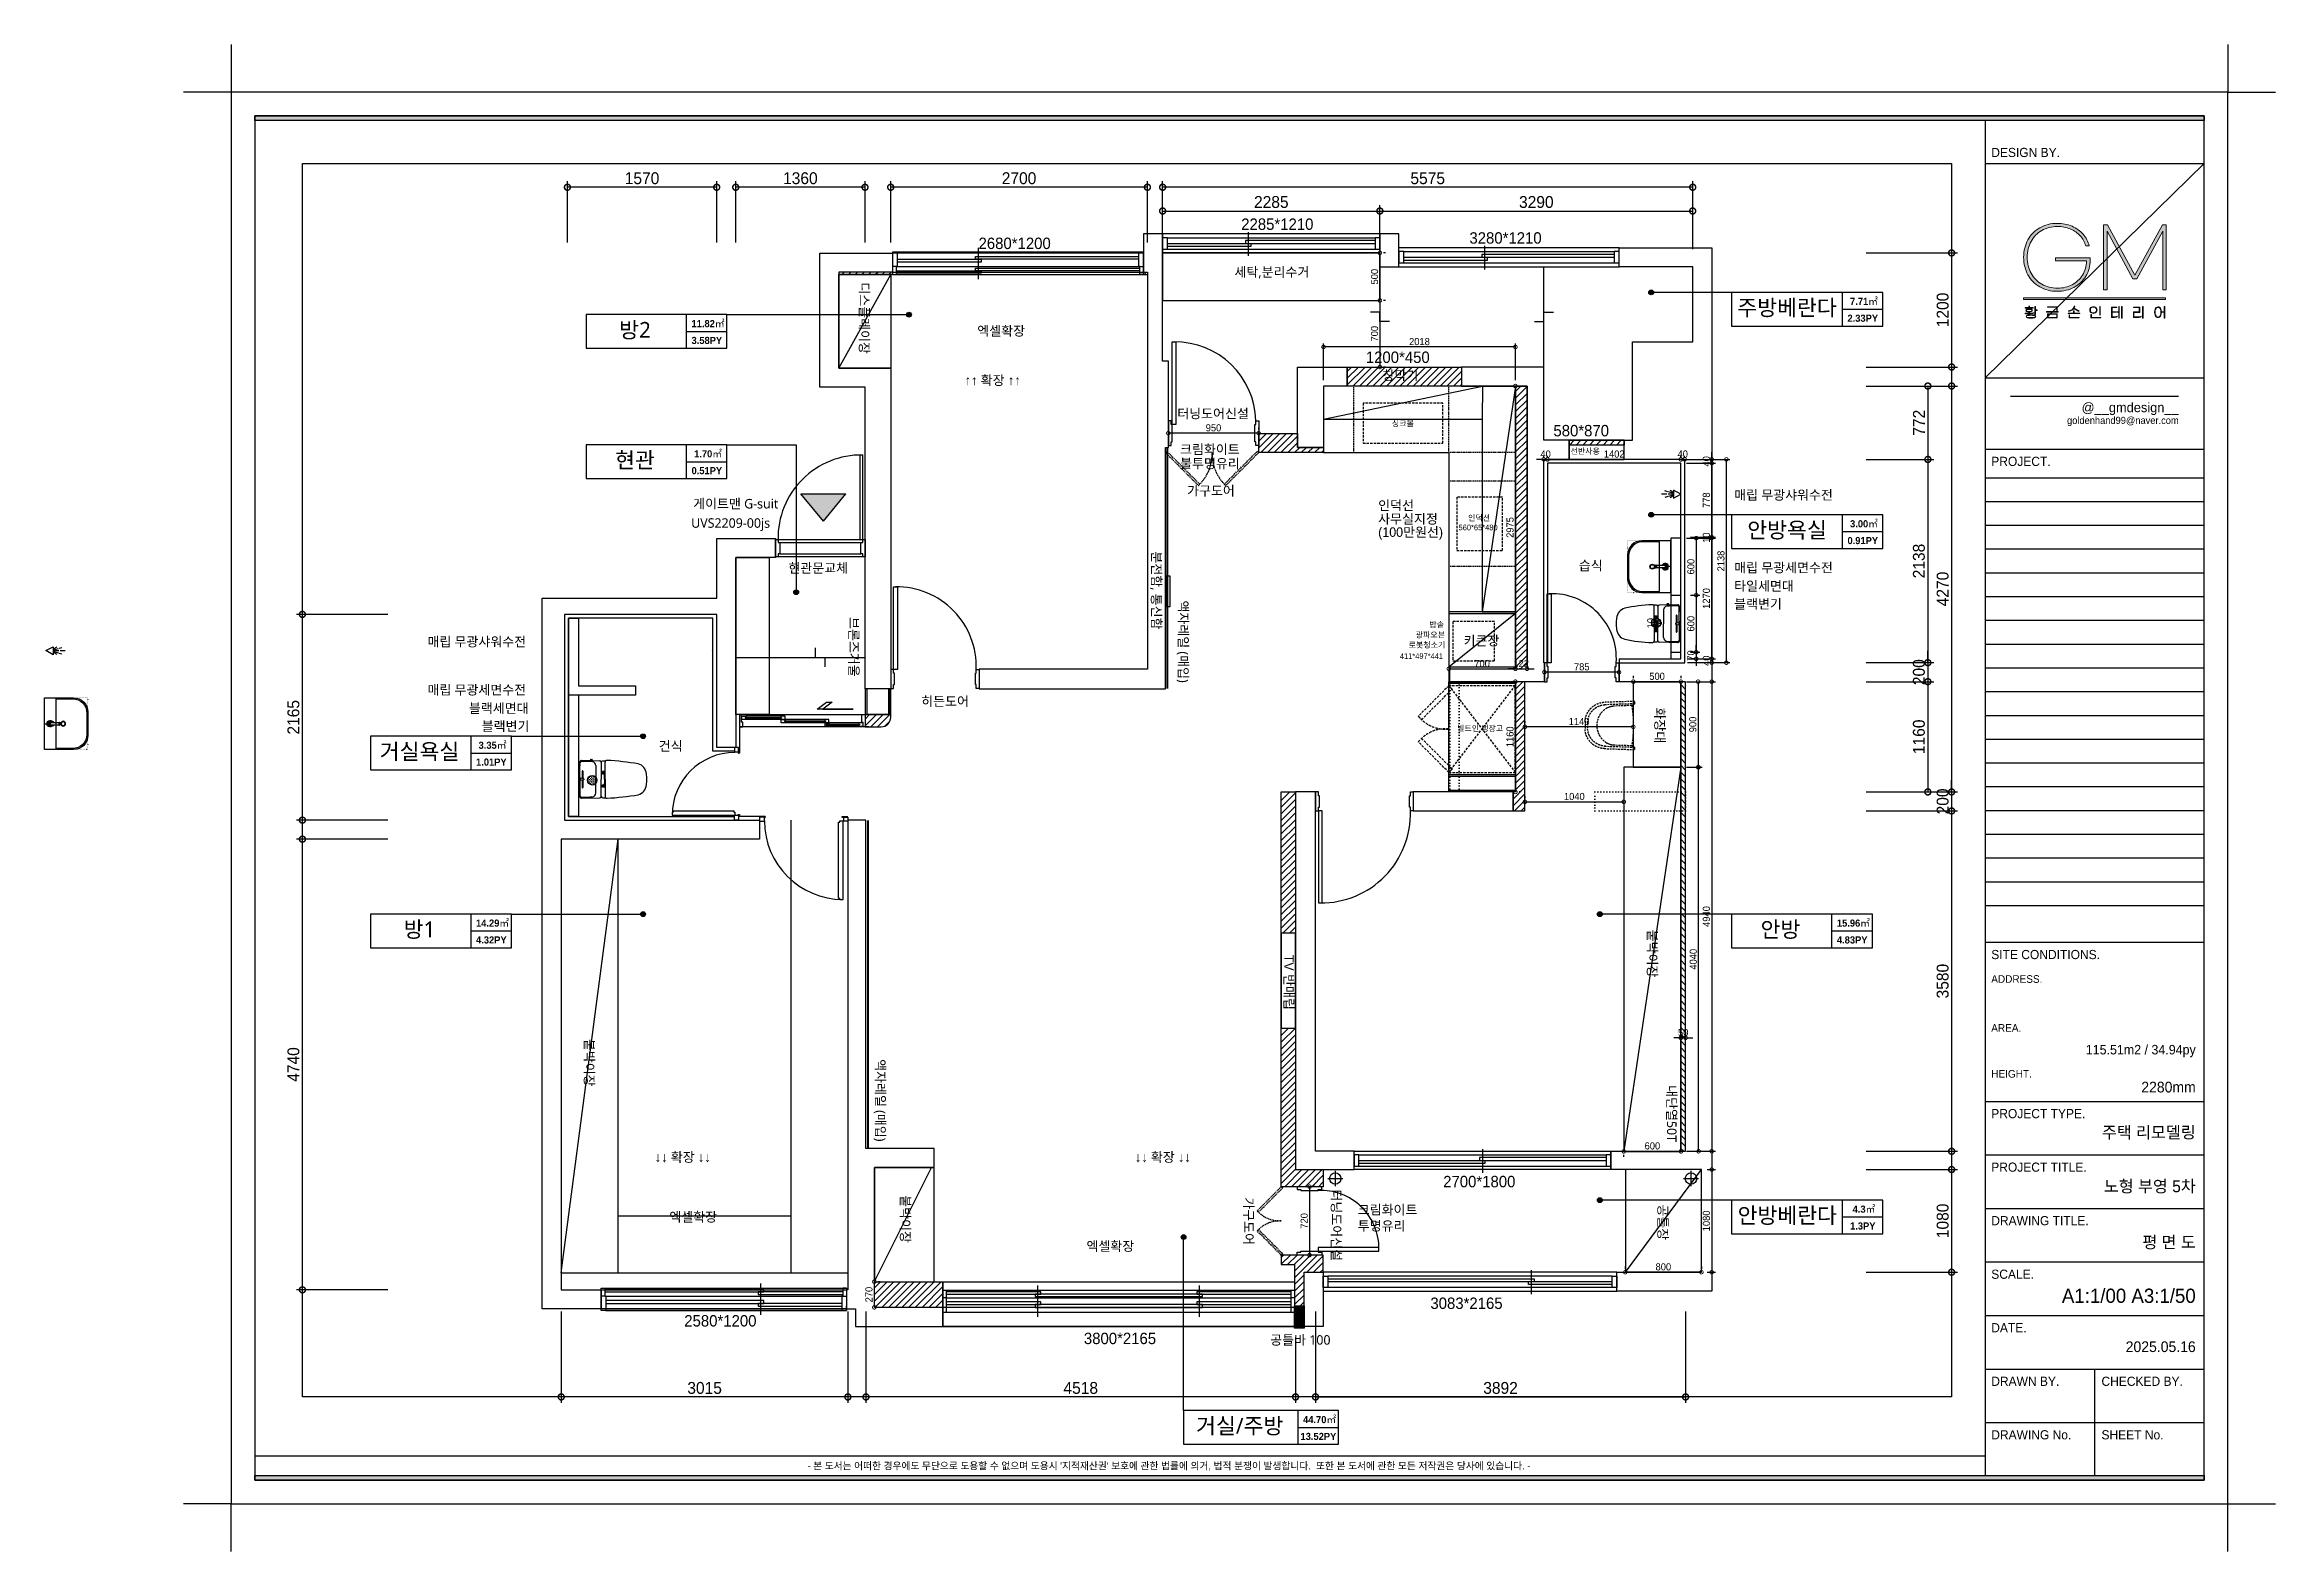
# Model space of a CAD drawing. Header units: millimetres. Extents: x 0 to 460316, y -63250 to 103204.
# Drawn here: x 55701 to 79162, y 55380 to 71230 of the extents above; entities that cross this region are included whole.
import ezdxf
from ezdxf.enums import TextEntityAlignment as Align

# ---------------------------------------------------------------- set-up
doc = ezdxf.new("R2010")
doc.units = ezdxf.units.MM
doc.header["$LTSCALE"] = 25
for name, pattern in [('DASHED', [0.75, 0.5, -0.25]), ('DASHEDX2', [1.5, 1, -0.5]), ('DH-HID2', [1.2, 0.8, -0.4]), ('DOT', [0.25, 0, -0.25]), ('HID', [2.5, 1.5, -1]), ('HIDDEN', [9.525, 6.35, -3.175])]:
    doc.linetypes.add(name, pattern=pattern)
for name, color, linetype in [('0-ELC TEXT', 7, 'Continuous'), ('03-TEXT', 3, 'Continuous'), ('03-WAL NEW', 3, 'Continuous'), ('04-WIN', 4, 'Continuous'), ('06-FUR', 6, 'Continuous'), ('07-DIM WAL', 5, 'Continuous'), ('2-con', 2, 'Continuous'), ('3.기호.계단선', 30, 'Continuous'), ('_U+B808_U+C774_U+C5B4 2', 7, 'Continuous'), ('BATH', 4, 'Continuous'), ('CO-BATH', 6, 'Continuous'), ('CO-DO-FR', 7, 'Continuous'), ('CO-DOOR', 8, 'Continuous'), ('F-SYM', 7, 'Continuous'), ('fin', 5, 'Continuous'), ('FORM(YOURNAME)-11', 1, 'Continuous'), ('FU-FURM', 251, 'DH-HID2'), ('FUR', 8, 'DASHED'), ('HL', 6, 'HIDDEN'), ('TOILET-1', 6, 'Continuous'), ('도면층4', 4, 'Continuous'), ('도면층8', 8, 'Continuous'), ('설비', 140, 'Continuous')]:
    doc.layers.add(name, color=color, linetype=linetype)
doc.styles.add('YOURNAME', font='HY울릉도M.TTF')
doc.styles.add('넥슨고딕', font='NEXONLv1GothicBold.ttf')
doc.styles.add('스타일1', font='HY울릉도M.TTF')
doc.styles.add('이윤정', font='l_10646.ttf')
doc.styles.add('코레일둥고', font='Korail_Round_Gothic_Medium.ttf')
doc.dimstyles.new('30', dxfattribs={"dimscale": 30, "dimtxt": 2.5, "dimasz": 2.5, "dimexe": 1.25, "dimexo": 2, "dimtad": 1, "dimdec": 0, "dimtxsty": '스타일1', "dimblk": 'DOTSMALL', "dimcen": 2.5, "dimclrd": 1, "dimclre": 1, "dimclrt": 7, "dimadec": 0, "dimazin": 0, "dimtfac": 1, "dimtdec": 0, "dimtix": 1, "dimtmove": 0, "dimatfit": 3, "dimldrblk": 'DOTSMALL', "dimfxl": 1.25, "dimarcsym": 0})
doc.dimstyles.new('50', dxfattribs={"dimscale": 50, "dimtxt": 2.5, "dimasz": 2.5, "dimexe": 1.25, "dimexo": 2, "dimtad": 1, "dimdec": 0, "dimtxsty": '스타일1', "dimblk": 'DOTSMALL', "dimcen": 2.5, "dimclrd": 1, "dimclre": 1, "dimclrt": 2, "dimadec": 0, "dimazin": 0, "dimtfac": 1, "dimtdec": 0, "dimtix": 1, "dimtmove": 0, "dimatfit": 3, "dimldrblk": 'DOTSMALL', "dimfxl": 1.25, "dimarcsym": 0})
pattern_1 = [(45, (41295.374, 99791.38), (-35.35534, 35.35534), [])]

msp = doc.modelspace()

# ---------------------------------------------------------------- texts
at = {"layer": '0-ELC TEXT'}
for s, height, style, p in [('세탁,분리수거', 100, '이윤정', (68214.43, 68787.68)), ('창막기', 100, '코레일둥고', (69771.33, 67700.88)), ('터닝도어신설', 100, '이윤정', (67613.07, 67299.6)), ('싱크볼', 60, '코레일둥고', (69869.7, 67213.78)), ('선반사용', 60, '이윤정', (71748.28, 66923.5)), ('560*65*480', 60, '코레일둥고', (70571.46, 66121.32)), ('인덕션', 60, '코레일둥고', (70671.28, 66222.06)), ('현관문교체', 100, '이윤정', (63523.28, 65674.35)), ('습식', 100, '이윤정', (71836.35, 65700.35)), ('광파오븐', 60, '이윤정', (70119.72, 64992.02)), ('밥솥', 60, '이윤정', (70264.08, 65097.69)), ('키큰장', 100, '이윤정', (70624.24, 64909.69)), ('411*497*441', 60, '코레일둥고', (69954.5, 64767.97)), ('로봇청소기', 60, '이윤정', (70045.82, 64885.95)), ('빌트인 냉장고', 60, '이윤정', (70556.35, 64007.58)), ('건식', 100, '이윤정', (62159.67, 63802.08))]:
    msp.add_text(s, height=height, dxfattribs=dict(at, style=style)).set_placement(p)
for s, style, p in [('디스플레이장', '이윤정', (64272.39, 68729.56)), ('화장대', '이윤정', (72638.45, 64256.9)), ('붙박이장', '이윤정', (72559.89, 61919.25)), ('TV 반매립', '코레일둥고', (68737.69, 61656.52)), ('붙박이장', '이윤정', (61379.89, 60771.56)), ('터닝도어신설', '이윤정', (69235.74, 59187.46)), ('붙박이장', '이윤정', (64704.43, 59126.7)), ('공틀장', '이윤정', (72670.89, 59030.59))]:
    msp.add_text(s, height=100, rotation=270, dxfattribs=dict(at, style=style)).set_placement(p)
at = {"layer": '03-TEXT'}
for s, height, style, p in [('주방베란다', 166.667, '이윤정', (74026.22, 68379.92)), ('7.71㎡', 75, '넥슨고딕', (74835.21, 68491.76)), ('방2', 166.667, '이윤정', (61910.07, 68146.02)), ('11.82㎡', 75, '넥슨고딕', (62678.24, 68257.85)), ('2.33PY', 75, '넥슨고딕', (74822.39, 68314.88)), ('3.58PY', 75, '넥슨고딕', (62665.42, 68080.97)), ('현관', 166.667, '이윤정', (61910.07, 66776.29)), ('1.70㎡', 75, '넥슨고딕', (62678.24, 66888.12)), ('0.51PY', 75, '넥슨고딕', (62665.42, 66711.24)), ('안방욕실', 166.667, '이윤정', (74026.22, 66040.72)), ('3.00㎡', 75, '넥슨고딕', (74835.21, 66152.56)), ('0.91PY', 75, '넥슨고딕', (74822.39, 65975.68)), ('거실욕실', 166.667, '이윤정', (59643.76, 63710.85)), ('3.35㎡', 75, '넥슨고딕', (60411.93, 63822.69)), ('1.01PY', 75, '넥슨고딕', (60399.11, 63645.81)), ('방1', 166.667, '이윤정', (59643.76, 61839.93)), ('14.29㎡', 75, '넥슨고딕', (60411.93, 61951.76)), ('안방', 166.667, '이윤정', (73956.17, 61839.93)), ('15.96㎡', 75, '넥슨고딕', (74724.34, 61951.76)), ('4.32PY', 75, '넥슨고딕', (60399.11, 61774.88)), ('4.83PY', 75, '넥슨고딕', (74711.52, 61774.88)), ('안방베란다', 166.667, '이윤정', (74028.73, 58831.17)), ('4.3㎡', 75, '넥슨고딕', (74835.21, 58943)), ('1.3PY', 75, '넥슨고딕', (74822.39, 58766.12)), ('거실/주방', 166.667, '이윤정', (68269.4, 56617.35)), ('44.70㎡', 75, '넥슨고딕', (69109.95, 56729.18)), ('13.52PY', 75, '넥슨고딕', (69097.12, 56552.3))]:
    msp.add_text(s, height=height, dxfattribs=dict(at, style=style)).set_placement(p, align=Align.CENTER)
at = {"layer": '04-WIN', "style": '코레일둥고'}
for s, p in [('2285*1210', (68285.53, 69281.52)), ('3280*1210', (70685.53, 69136.52)), ('2680*1200', (65523.03, 69079.82)), ('1200*450', (69596.14, 67881.52)), ('580*870', (71568.89, 67109.56)), ('2700*1800', (70409.68, 59210.46)), ('3083*2165', (70275.03, 57930.68)), ('2580*1200', (62428.03, 57745.68)), ('3800*2165', (66631.03, 57560.68))]:
    msp.add_text(s, height=120, dxfattribs=at).set_placement(p)
at = {"layer": '3.기호.계단선'}
for s, style, p in [('엑셀확장', '코레일둥고', (65509.79, 68168.79)), ('↑↑ 확장 ↑↑', '이윤정', (65377.15, 67649.2)), ('↓↓ 확장 ↓↓', '이윤정', (62117.29, 59477.72)), ('↓↓ 확장 ↓↓', '이윤정', (67166.33, 59477.72)), ('엑셀확장', '이윤정', (62271.26, 58849.03)), ('엑셀확장', '이윤정', (66657.95, 58541.3)), ('공틀바 100', '이윤정', (68590.93, 57554.73))]:
    msp.add_text(s, height=100, dxfattribs=dict(at, style=style)).set_placement(p)
at = {"layer": '3.기호.계단선', "style": '이윤정'}
for s, p in [('분전함, 통신함', (67344.32, 65899.66)), ('내단열50T', (72763.71, 60284.47))]:
    msp.add_text(s, height=100, rotation=270, dxfattribs=at).set_placement(p)
at = {"layer": '3.기호.계단선', "color": 140, "linetype": 'HID', "style": '이윤정'}
for p in [(67627.61, 65383), (64441.8, 60557.6)]:
    msp.add_text('액자레일 (매입)', height=100, rotation=270, dxfattribs=at).set_placement(p)
at = {"layer": '설비', "color": 140}
for s, style, p in [('크림화이트', '이윤정', (67642.72, 66923.38)), ('불투명유리', '이윤정', (67642.72, 66773.75)), ('게이트맨 G-suit', '이윤정', (62521.92, 66351.14)), ('가구도어', '이윤정', (67716.61, 66487.4)), ('인덕선', '코레일둥고', (69726.01, 66333.26)), ('매립 무광샤워수전', '이윤정', (73469.8, 66443.23)), ('UVS2209-00js', '이윤정', (62501.02, 66147.92)), ('사무실지정', '코레일둥고', (69726.01, 66191.22)), ('(100만원선)', '코레일둥고', (69726.01, 66052.21)), ('매립 무광세면수전', '이윤정', (73469.8, 65678.67)), ('타일세면대', '이윤정', (73469.8, 65485.12)), ('블랙변기', '이윤정', (73469.8, 65296.4)), ('매립 무광샤워수전', '이윤정', (59727.11, 64899.21)), ('매립 무광세면수전', '이윤정', (59727.11, 64393.13)), ('블랙세면대', '이윤정', (60162.94, 64199.58)), ('히든도어', '이윤정', (64920.26, 64272.39)), ('블랙변기', '이윤정', (60297.8, 64010.87)), ('크림화이트', '이윤정', (69511.34, 58923.87)), ('투명유리', '이윤정', (69511.34, 58754.6))]:
    msp.add_text(s, height=100, dxfattribs=dict(at, style=style)).set_placement(p)
at = {"layer": '설비', "color": 140, "style": '이윤정'}
for s, p in [('브론즈거울', (64162.04, 65208.89)), ('가구도어', (68314.11, 59105.15))]:
    msp.add_text(s, height=100, rotation=270, dxfattribs=at).set_placement(p)

# ---------------------------------------------------------------- blocks, each defined once
blk = doc.blocks.new('block 29')
at = {"layer": '_U+B808_U+C774_U+C5B4 2'}
h = blk.add_hatch(color=35, dxfattribs=at)
h.dxf.hatch_style = 2
edge = h.paths.add_edge_path()
edge.add_spline(control_points=[(626.29, -130.32), (626.06, -130.35), (625.8, -130.36), (625.5, -130.36), (625.5, -130.36), (624.38, -130.36), (624.38, -130.36), (624.38, -130.36), (624.38, -130.21), (624.38, -130.21), (624.38, -130.21), (625.42, -130.21), (625.42, -130.21), (625.42, -130.21), (625.42, -129.89), (625.42, -129.89), (625.16, -129.88), (624.96, -129.84), (624.81, -129.76), (624.66, -129.68), (624.58, -129.57), (624.58, -129.44), (624.58, -129.3), (624.66, -129.19), (624.83, -129.1), (625, -129.02), (625.22, -128.98), (625.5, -128.98), (625.79, -128.98), (626.01, -129.02), (626.18, -129.1), (626.34, -129.19), (626.43, -129.3), (626.43, -129.44), (626.43, -129.57), (626.35, -129.68), (626.2, -129.76), (626.05, -129.84), (625.84, -129.89), (625.58, -129.89), (625.58, -129.89), (625.58, -130.21), (625.58, -130.21), (626.18, -130.2), (626.58, -130.16), (626.78, -130.07), (626.78, -130.07), (626.78, -130.22), (626.78, -130.22), (626.68, -130.27), (626.51, -130.3), (626.29, -130.32)], knot_values=[0, 0, 0, 0, 1, 1, 1, 2, 2, 2, 3, 3, 3, 4, 4, 4, 5, 5, 5, 6, 6, 6, 7, 7, 7, 8, 8, 8, 9, 9, 9, 10, 10, 10, 11, 11, 11, 12, 12, 12, 13, 13, 13, 14, 14, 14, 15, 15, 15, 16, 16, 16, 17, 17, 17, 17], degree=3, periodic=0)
h.paths.add_polyline_path([(626.62, -128.8), (624.41, -128.8), (624.41, -128.65), (625.41, -128.65), (625.41, -128.24), (625.58, -128.24), (625.58, -128.65), (626.62, -128.65)])
edge = h.paths.add_edge_path()
edge.add_spline(control_points=[(626.98, -130.76), (627.24, -130.83), (627.37, -130.96), (627.37, -131.13), (627.37, -131.3), (627.24, -131.42), (626.98, -131.5), (626.72, -131.57), (626.39, -131.61), (626, -131.61), (625.61, -131.61), (625.28, -131.57), (625.02, -131.5), (624.76, -131.42), (624.63, -131.3), (624.63, -131.13), (624.63, -130.96), (624.76, -130.83), (625.02, -130.76), (625.28, -130.68), (625.61, -130.65), (626, -130.65), (626.39, -130.65), (626.72, -130.68), (626.98, -130.76)], knot_values=[0, 0, 0, 0, 1, 1, 1, 2, 2, 2, 3, 3, 3, 4, 4, 4, 5, 5, 5, 6, 6, 6, 7, 7, 7, 8, 8, 8, 8], degree=3, periodic=0)
edge = h.paths.add_edge_path()
edge.add_spline(control_points=[(624.95, -129.67), (625.09, -129.72), (625.27, -129.75), (625.5, -129.75), (625.73, -129.75), (625.92, -129.72), (626.06, -129.67), (626.2, -129.61), (626.27, -129.53), (626.27, -129.44), (626.27, -129.34), (626.2, -129.27), (626.06, -129.21), (625.92, -129.15), (625.73, -129.13), (625.5, -129.13), (625.27, -129.13), (625.09, -129.15), (624.95, -129.21), (624.81, -129.27), (624.74, -129.34), (624.74, -129.44), (624.74, -129.53), (624.81, -129.61), (624.95, -129.67)], knot_values=[0, 0, 0, 0, 1, 1, 1, 2, 2, 2, 3, 3, 3, 4, 4, 4, 5, 5, 5, 6, 6, 6, 7, 7, 7, 8, 8, 8, 8], degree=3, periodic=0)
edge = h.paths.add_edge_path()
edge.add_spline(control_points=[(626.83, -131.38), (627.08, -131.33), (627.2, -131.25), (627.2, -131.13), (627.2, -131.01), (627.08, -130.92), (626.83, -130.87), (626.59, -130.82), (626.31, -130.79), (626, -130.79), (625.69, -130.79), (625.41, -130.82), (625.17, -130.87), (624.92, -130.92), (624.8, -131.01), (624.8, -131.13), (624.8, -131.25), (624.92, -131.33), (625.17, -131.38), (625.41, -131.44), (625.69, -131.46), (626, -131.46), (626.31, -131.46), (626.59, -131.44), (626.83, -131.38)], knot_values=[0, 0, 0, 0, 1, 1, 1, 2, 2, 2, 3, 3, 3, 4, 4, 4, 5, 5, 5, 6, 6, 6, 7, 7, 7, 8, 8, 8, 8], degree=3, periodic=0)
h.paths.add_polyline_path([(627.8, -129.28), (627.8, -129.43), (627.29, -129.43), (627.29, -130.53), (627.13, -130.53), (627.13, -128.32), (627.29, -128.32), (627.29, -129.28)])
h = blk.add_hatch(color=35, dxfattribs=at)
h.dxf.hatch_style = 2
h.paths.add_polyline_path([(633.67, -129.92), (630.41, -129.92), (630.41, -129.77), (633.67, -129.77)])
h.paths.add_polyline_path([(633.4, -129.51), (633.24, -129.51), (633.24, -128.55), (630.66, -128.55), (630.66, -128.4), (633.4, -128.4)])
h.paths.add_polyline_path([(633.41, -131.54), (630.67, -131.54), (630.67, -130.36), (633.41, -130.36)])
h.paths.add_polyline_path([(633.25, -131.39), (633.25, -130.51), (630.83, -130.51), (630.83, -131.39)])
h = blk.add_hatch(color=35, dxfattribs=at)
h.dxf.hatch_style = 2
h.paths.add_polyline_path([(639.69, -130.16), (639.69, -130.31), (636.44, -130.31), (636.44, -130.16), (637.98, -130.16), (637.98, -129.51), (638.15, -129.51), (638.15, -130.16)])
edge = h.paths.add_edge_path()
edge.add_spline(control_points=[(637.36, -129.47), (637.09, -129.61), (636.83, -129.68), (636.58, -129.68), (636.58, -129.68), (636.58, -129.53), (636.58, -129.53), (636.8, -129.52), (637.02, -129.46), (637.24, -129.35), (637.47, -129.24), (637.66, -129.08), (637.83, -128.89), (638, -128.7), (638.1, -128.49), (638.15, -128.26), (638.15, -128.26), (638.31, -128.28), (638.31, -128.28), (638.27, -128.46), (638.21, -128.63), (638.1, -128.79), (638.1, -128.79), (639.55, -129.58), (639.55, -129.58), (639.55, -129.58), (639.48, -129.71), (639.48, -129.71), (639.48, -129.71), (638.01, -128.93), (638.01, -128.93), (637.84, -129.15), (637.62, -129.33), (637.36, -129.47)], knot_values=[0, 0, 0, 0, 1, 1, 1, 2, 2, 2, 3, 3, 3, 4, 4, 4, 5, 5, 5, 6, 6, 6, 7, 7, 7, 8, 8, 8, 9, 9, 9, 10, 10, 10, 11, 11, 11, 11], degree=3, periodic=0)
h.paths.add_polyline_path([(636.86, -131.39), (639.51, -131.39), (639.51, -131.54), (636.7, -131.54), (636.7, -130.65), (636.86, -130.65)])
h = blk.add_hatch(color=35, dxfattribs=at)
h.dxf.hatch_style = 2
edge = h.paths.add_edge_path()
edge.add_spline(control_points=[(644.09, -128.5), (644.24, -128.59), (644.35, -128.7), (644.43, -128.84), (644.51, -128.98), (644.55, -129.14), (644.55, -129.31), (644.55, -129.49), (644.51, -129.65), (644.43, -129.79), (644.35, -129.93), (644.24, -130.04), (644.09, -130.13), (643.93, -130.21), (643.75, -130.25), (643.54, -130.25), (643.33, -130.25), (643.15, -130.21), (643, -130.13), (642.85, -130.04), (642.73, -129.93), (642.65, -129.79), (642.57, -129.65), (642.53, -129.49), (642.53, -129.31), (642.53, -129.14), (642.57, -128.98), (642.65, -128.84), (642.73, -128.7), (642.85, -128.59), (643, -128.5), (643.15, -128.42), (643.33, -128.38), (643.54, -128.38), (643.75, -128.38), (643.93, -128.42), (644.09, -128.5)], knot_values=[0, 0, 0, 0, 1, 1, 1, 2, 2, 2, 3, 3, 3, 4, 4, 4, 5, 5, 5, 6, 6, 6, 7, 7, 7, 8, 8, 8, 9, 9, 9, 10, 10, 10, 11, 11, 11, 12, 12, 12, 12], degree=3, periodic=0)
edge = h.paths.add_edge_path()
edge.add_spline(control_points=[(643.1, -128.62), (642.97, -128.69), (642.87, -128.78), (642.8, -128.9), (642.73, -129.02), (642.7, -129.16), (642.7, -129.31), (642.7, -129.47), (642.73, -129.61), (642.8, -129.73), (642.87, -129.85), (642.97, -129.94), (643.1, -130.01), (643.23, -130.07), (643.38, -130.11), (643.54, -130.11), (643.71, -130.11), (643.86, -130.07), (643.99, -130.01), (644.12, -129.94), (644.21, -129.85), (644.28, -129.73), (644.35, -129.61), (644.39, -129.47), (644.39, -129.31), (644.39, -129.16), (644.35, -129.02), (644.28, -128.9), (644.21, -128.78), (644.12, -128.69), (643.99, -128.62), (643.86, -128.56), (643.71, -128.52), (643.54, -128.52), (643.38, -128.52), (643.23, -128.56), (643.1, -128.62)], knot_values=[0, 0, 0, 0, 1, 1, 1, 2, 2, 2, 3, 3, 3, 4, 4, 4, 5, 5, 5, 6, 6, 6, 7, 7, 7, 8, 8, 8, 9, 9, 9, 10, 10, 10, 11, 11, 11, 12, 12, 12, 12], degree=3, periodic=0)
h.paths.add_polyline_path([(642.98, -131.39), (645.58, -131.39), (645.58, -131.54), (642.82, -131.54), (642.82, -130.53), (642.98, -130.53)])
h.paths.add_polyline_path([(645.45, -130.78), (645.29, -130.78), (645.29, -128.32), (645.45, -128.32)])
h = blk.add_hatch(color=35, dxfattribs=at)
h.dxf.hatch_style = 2
edge = h.paths.add_edge_path()
edge.add_spline(control_points=[(649.11, -131.24), (649.37, -131.24), (649.58, -131.22), (649.75, -131.19), (649.92, -131.17), (650.08, -131.12), (650.22, -131.05), (650.22, -131.05), (650.22, -131.21), (650.22, -131.21), (649.97, -131.33), (649.61, -131.39), (649.13, -131.39), (649.13, -131.39), (648.63, -131.39), (648.63, -131.39), (648.63, -131.39), (648.63, -128.48), (648.63, -128.48), (648.63, -128.48), (650.06, -128.48), (650.06, -128.48), (650.06, -128.48), (650.06, -128.63), (650.06, -128.63), (650.06, -128.63), (648.79, -128.63), (648.79, -128.63), (648.79, -128.63), (648.79, -129.81), (648.79, -129.81), (648.79, -129.81), (649.87, -129.81), (649.87, -129.81), (649.87, -129.81), (649.87, -129.96), (649.87, -129.96), (649.87, -129.96), (648.79, -129.96), (648.79, -129.96), (648.79, -129.96), (648.79, -131.24), (648.79, -131.24), (648.79, -131.24), (649.11, -131.24), (649.11, -131.24)], knot_values=[0, 0, 0, 0, 1, 1, 1, 2, 2, 2, 3, 3, 3, 4, 4, 4, 5, 5, 5, 6, 6, 6, 7, 7, 7, 8, 8, 8, 9, 9, 9, 10, 10, 10, 11, 11, 11, 12, 12, 12, 13, 13, 13, 14, 14, 14, 15, 15, 15, 15], degree=3, periodic=0)
h.paths.add_polyline_path([(650.64, -128.35), (650.8, -128.35), (650.8, -131.56), (650.64, -131.56), (650.64, -129.94), (650.06, -129.94), (650.06, -129.79), (650.64, -129.79)])
h.paths.add_polyline_path([(651.57, -128.32), (651.57, -131.62), (651.41, -131.62), (651.41, -128.32)])
h = blk.add_hatch(color=35, dxfattribs=at)
h.dxf.hatch_style = 2
edge = h.paths.add_edge_path()
edge.add_spline(control_points=[(656.55, -129.97), (656.55, -129.97), (654.9, -129.97), (654.9, -129.97), (654.9, -129.97), (654.9, -131.24), (654.9, -131.24), (654.9, -131.24), (656.08, -131.24), (656.08, -131.24), (656.23, -131.24), (656.39, -131.22), (656.55, -131.19), (656.7, -131.17), (656.83, -131.13), (656.93, -131.08), (656.93, -131.08), (656.93, -131.23), (656.93, -131.23), (656.83, -131.28), (656.71, -131.32), (656.55, -131.34), (656.4, -131.37), (656.24, -131.39), (656.08, -131.39), (656.08, -131.39), (654.74, -131.39), (654.74, -131.39), (654.74, -131.39), (654.74, -129.82), (654.74, -129.82), (654.74, -129.82), (656.39, -129.82), (656.39, -129.82), (656.39, -129.82), (656.39, -128.63), (656.39, -128.63), (656.39, -128.63), (654.73, -128.63), (654.73, -128.63), (654.73, -128.63), (654.73, -128.48), (654.73, -128.48), (654.73, -128.48), (656.55, -128.48), (656.55, -128.48), (656.55, -128.48), (656.55, -129.97), (656.55, -129.97)], knot_values=[0, 0, 0, 0, 1, 1, 1, 2, 2, 2, 3, 3, 3, 4, 4, 4, 5, 5, 5, 6, 6, 6, 7, 7, 7, 8, 8, 8, 9, 9, 9, 10, 10, 10, 11, 11, 11, 12, 12, 12, 13, 13, 13, 14, 14, 14, 15, 15, 15, 16, 16, 16, 16], degree=3, periodic=0)
h.paths.add_polyline_path([(657.51, -131.62), (657.34, -131.62), (657.34, -128.32), (657.51, -128.32)])
h = blk.add_hatch(color=35, dxfattribs=at)
h.dxf.hatch_style = 2
edge = h.paths.add_edge_path()
edge.add_spline(control_points=[(663.56, -128.32), (663.56, -128.32), (663.56, -131.62), (663.56, -131.62), (663.56, -131.62), (663.4, -131.62), (663.4, -131.62), (663.4, -131.62), (663.4, -129.94), (663.4, -129.94), (663.4, -129.94), (662.6, -129.94), (662.6, -129.94), (662.6, -130.27), (662.56, -130.54), (662.48, -130.77), (662.4, -130.99), (662.29, -131.16), (662.14, -131.27), (662, -131.38), (661.84, -131.43), (661.65, -131.43), (661.47, -131.43), (661.3, -131.38), (661.16, -131.27), (661.02, -131.16), (660.91, -130.99), (660.82, -130.76), (660.74, -130.54), (660.7, -130.26), (660.7, -129.93), (660.7, -129.6), (660.74, -129.33), (660.82, -129.1), (660.91, -128.88), (661.02, -128.71), (661.16, -128.6), (661.3, -128.49), (661.47, -128.43), (661.65, -128.43), (661.83, -128.43), (661.99, -128.48), (662.13, -128.58), (662.26, -128.68), (662.37, -128.83), (662.46, -129.04), (662.54, -129.24), (662.59, -129.5), (662.6, -129.79), (662.6, -129.79), (663.4, -129.79), (663.4, -129.79), (663.4, -129.79), (663.4, -128.32), (663.4, -128.32), (663.4, -128.32), (663.56, -128.32), (663.56, -128.32)], knot_values=[0, 0, 0, 0, 1, 1, 1, 2, 2, 2, 3, 3, 3, 4, 4, 4, 5, 5, 5, 6, 6, 6, 7, 7, 7, 8, 8, 8, 9, 9, 9, 10, 10, 10, 11, 11, 11, 12, 12, 12, 13, 13, 13, 14, 14, 14, 15, 15, 15, 16, 16, 16, 17, 17, 17, 18, 18, 18, 19, 19, 19, 19], degree=3, periodic=0)
edge = h.paths.add_edge_path()
edge.add_spline(control_points=[(662.06, -131.13), (662.18, -131.03), (662.27, -130.88), (662.34, -130.68), (662.4, -130.48), (662.44, -130.23), (662.44, -129.93), (662.44, -129.64), (662.4, -129.39), (662.34, -129.19), (662.27, -128.98), (662.18, -128.83), (662.06, -128.73), (661.94, -128.63), (661.8, -128.58), (661.65, -128.58), (661.5, -128.58), (661.37, -128.63), (661.25, -128.73), (661.13, -128.83), (661.04, -128.98), (660.97, -129.19), (660.9, -129.39), (660.87, -129.64), (660.87, -129.93), (660.87, -130.23), (660.9, -130.48), (660.97, -130.68), (661.04, -130.88), (661.13, -131.03), (661.25, -131.13), (661.37, -131.23), (661.5, -131.28), (661.65, -131.28), (661.8, -131.28), (661.94, -131.23), (662.06, -131.13)], knot_values=[0, 0, 0, 0, 1, 1, 1, 2, 2, 2, 3, 3, 3, 4, 4, 4, 5, 5, 5, 6, 6, 6, 7, 7, 7, 8, 8, 8, 9, 9, 9, 10, 10, 10, 11, 11, 11, 12, 12, 12, 12], degree=3, periodic=0)
at = {"layer": '_U+B808_U+C774_U+C5B4 2', "lineweight": 0}
for points in [[(626.62, -128.8), (624.41, -128.8), (624.41, -128.65), (625.41, -128.65), (625.41, -128.24), (625.58, -128.24), (625.58, -128.65), (626.62, -128.65), (626.62, -128.8)], [(627.8, -129.28), (627.8, -129.43), (627.29, -129.43), (627.29, -130.53), (627.13, -130.53), (627.13, -128.32), (627.29, -128.32), (627.29, -129.28), (627.8, -129.28)], [(633.67, -129.92), (630.41, -129.92), (630.41, -129.77), (633.67, -129.77), (633.67, -129.92)], [(633.4, -129.51), (633.24, -129.51), (633.24, -128.55), (630.66, -128.55), (630.66, -128.4), (633.4, -128.4), (633.4, -129.51)], [(633.41, -131.54), (630.67, -131.54), (630.67, -130.36), (633.41, -130.36), (633.41, -131.54)], [(633.25, -131.39), (633.25, -130.51), (630.83, -130.51), (630.83, -131.39), (633.25, -131.39)], [(639.69, -130.16), (639.69, -130.31), (636.44, -130.31), (636.44, -130.16), (637.98, -130.16), (637.98, -129.51), (638.15, -129.51), (638.15, -130.16), (639.69, -130.16)], [(636.86, -131.39), (639.51, -131.39), (639.51, -131.54), (636.7, -131.54), (636.7, -130.65), (636.86, -130.65), (636.86, -131.39)], [(642.98, -131.39), (645.58, -131.39), (645.58, -131.54), (642.82, -131.54), (642.82, -130.53), (642.98, -130.53), (642.98, -131.39)], [(645.45, -130.78), (645.29, -130.78), (645.29, -128.32), (645.45, -128.32), (645.45, -130.78)], [(650.64, -128.35), (650.8, -128.35), (650.8, -131.56), (650.64, -131.56), (650.64, -129.94), (650.06, -129.94), (650.06, -129.79), (650.64, -129.79), (650.64, -128.35)], [(651.57, -128.32), (651.57, -131.62), (651.41, -131.62), (651.41, -128.32), (651.57, -128.32)], [(657.51, -131.62), (657.34, -131.62), (657.34, -128.32), (657.51, -128.32), (657.51, -131.62)]]:
    blk.add_lwpolyline(points, dxfattribs=at)
for points, knots in [([(626.29, -130.32), (626.06, -130.35), (625.8, -130.36), (625.5, -130.36), (625.5, -130.36), (624.38, -130.36), (624.38, -130.36), (624.38, -130.36), (624.38, -130.21), (624.38, -130.21), (624.38, -130.21), (625.42, -130.21), (625.42, -130.21), (625.42, -130.21), (625.42, -129.89), (625.42, -129.89), (625.16, -129.88), (624.96, -129.84), (624.81, -129.76), (624.66, -129.68), (624.58, -129.57), (624.58, -129.44), (624.58, -129.3), (624.66, -129.19), (624.83, -129.1), (625, -129.02), (625.22, -128.98), (625.5, -128.98), (625.79, -128.98), (626.01, -129.02), (626.18, -129.1), (626.34, -129.19), (626.43, -129.3), (626.43, -129.44), (626.43, -129.57), (626.35, -129.68), (626.2, -129.76), (626.05, -129.84), (625.84, -129.89), (625.58, -129.89), (625.58, -129.89), (625.58, -130.21), (625.58, -130.21), (626.18, -130.2), (626.58, -130.16), (626.78, -130.07), (626.78, -130.07), (626.78, -130.22), (626.78, -130.22), (626.68, -130.27), (626.51, -130.3), (626.29, -130.32)], [0, 0, 0, 0, 1, 1, 1, 2, 2, 2, 3, 3, 3, 4, 4, 4, 5, 5, 5, 6, 6, 6, 7, 7, 7, 8, 8, 8, 9, 9, 9, 10, 10, 10, 11, 11, 11, 12, 12, 12, 13, 13, 13, 14, 14, 14, 15, 15, 15, 16, 16, 16, 17, 17, 17, 17]), ([(626.98, -130.76), (627.24, -130.83), (627.37, -130.96), (627.37, -131.13), (627.37, -131.3), (627.24, -131.42), (626.98, -131.5), (626.72, -131.57), (626.39, -131.61), (626, -131.61), (625.61, -131.61), (625.28, -131.57), (625.02, -131.5), (624.76, -131.42), (624.63, -131.3), (624.63, -131.13), (624.63, -130.96), (624.76, -130.83), (625.02, -130.76), (625.28, -130.68), (625.61, -130.65), (626, -130.65), (626.39, -130.65), (626.72, -130.68), (626.98, -130.76)], [0, 0, 0, 0, 1, 1, 1, 2, 2, 2, 3, 3, 3, 4, 4, 4, 5, 5, 5, 6, 6, 6, 7, 7, 7, 8, 8, 8, 8]), ([(624.95, -129.67), (625.09, -129.72), (625.27, -129.75), (625.5, -129.75), (625.73, -129.75), (625.92, -129.72), (626.06, -129.67), (626.2, -129.61), (626.27, -129.53), (626.27, -129.44), (626.27, -129.34), (626.2, -129.27), (626.06, -129.21), (625.92, -129.15), (625.73, -129.13), (625.5, -129.13), (625.27, -129.13), (625.09, -129.15), (624.95, -129.21), (624.81, -129.27), (624.74, -129.34), (624.74, -129.44), (624.74, -129.53), (624.81, -129.61), (624.95, -129.67)], [0, 0, 0, 0, 1, 1, 1, 2, 2, 2, 3, 3, 3, 4, 4, 4, 5, 5, 5, 6, 6, 6, 7, 7, 7, 8, 8, 8, 8]), ([(626.83, -131.38), (627.08, -131.33), (627.2, -131.25), (627.2, -131.13), (627.2, -131.01), (627.08, -130.92), (626.83, -130.87), (626.59, -130.82), (626.31, -130.79), (626, -130.79), (625.69, -130.79), (625.41, -130.82), (625.17, -130.87), (624.92, -130.92), (624.8, -131.01), (624.8, -131.13), (624.8, -131.25), (624.92, -131.33), (625.17, -131.38), (625.41, -131.44), (625.69, -131.46), (626, -131.46), (626.31, -131.46), (626.59, -131.44), (626.83, -131.38)], [0, 0, 0, 0, 1, 1, 1, 2, 2, 2, 3, 3, 3, 4, 4, 4, 5, 5, 5, 6, 6, 6, 7, 7, 7, 8, 8, 8, 8]), ([(637.36, -129.47), (637.09, -129.61), (636.83, -129.68), (636.58, -129.68), (636.58, -129.68), (636.58, -129.53), (636.58, -129.53), (636.8, -129.52), (637.02, -129.46), (637.24, -129.35), (637.47, -129.24), (637.66, -129.08), (637.83, -128.89), (638, -128.7), (638.1, -128.49), (638.15, -128.26), (638.15, -128.26), (638.31, -128.28), (638.31, -128.28), (638.27, -128.46), (638.21, -128.63), (638.1, -128.79), (638.1, -128.79), (639.55, -129.58), (639.55, -129.58), (639.55, -129.58), (639.48, -129.71), (639.48, -129.71), (639.48, -129.71), (638.01, -128.93), (638.01, -128.93), (637.84, -129.15), (637.62, -129.33), (637.36, -129.47)], [0, 0, 0, 0, 1, 1, 1, 2, 2, 2, 3, 3, 3, 4, 4, 4, 5, 5, 5, 6, 6, 6, 7, 7, 7, 8, 8, 8, 9, 9, 9, 10, 10, 10, 11, 11, 11, 11]), ([(644.09, -128.5), (644.24, -128.59), (644.35, -128.7), (644.43, -128.84), (644.51, -128.98), (644.55, -129.14), (644.55, -129.31), (644.55, -129.49), (644.51, -129.65), (644.43, -129.79), (644.35, -129.93), (644.24, -130.04), (644.09, -130.13), (643.93, -130.21), (643.75, -130.25), (643.54, -130.25), (643.33, -130.25), (643.15, -130.21), (643, -130.13), (642.85, -130.04), (642.73, -129.93), (642.65, -129.79), (642.57, -129.65), (642.53, -129.49), (642.53, -129.31), (642.53, -129.14), (642.57, -128.98), (642.65, -128.84), (642.73, -128.7), (642.85, -128.59), (643, -128.5), (643.15, -128.42), (643.33, -128.38), (643.54, -128.38), (643.75, -128.38), (643.93, -128.42), (644.09, -128.5)], [0, 0, 0, 0, 1, 1, 1, 2, 2, 2, 3, 3, 3, 4, 4, 4, 5, 5, 5, 6, 6, 6, 7, 7, 7, 8, 8, 8, 9, 9, 9, 10, 10, 10, 11, 11, 11, 12, 12, 12, 12]), ([(643.1, -128.62), (642.97, -128.69), (642.87, -128.78), (642.8, -128.9), (642.73, -129.02), (642.7, -129.16), (642.7, -129.31), (642.7, -129.47), (642.73, -129.61), (642.8, -129.73), (642.87, -129.85), (642.97, -129.94), (643.1, -130.01), (643.23, -130.07), (643.38, -130.11), (643.54, -130.11), (643.71, -130.11), (643.86, -130.07), (643.99, -130.01), (644.12, -129.94), (644.21, -129.85), (644.28, -129.73), (644.35, -129.61), (644.39, -129.47), (644.39, -129.31), (644.39, -129.16), (644.35, -129.02), (644.28, -128.9), (644.21, -128.78), (644.12, -128.69), (643.99, -128.62), (643.86, -128.56), (643.71, -128.52), (643.54, -128.52), (643.38, -128.52), (643.23, -128.56), (643.1, -128.62)], [0, 0, 0, 0, 1, 1, 1, 2, 2, 2, 3, 3, 3, 4, 4, 4, 5, 5, 5, 6, 6, 6, 7, 7, 7, 8, 8, 8, 9, 9, 9, 10, 10, 10, 11, 11, 11, 12, 12, 12, 12]), ([(649.11, -131.24), (649.37, -131.24), (649.58, -131.22), (649.75, -131.19), (649.92, -131.17), (650.08, -131.12), (650.22, -131.05), (650.22, -131.05), (650.22, -131.21), (650.22, -131.21), (649.97, -131.33), (649.61, -131.39), (649.13, -131.39), (649.13, -131.39), (648.63, -131.39), (648.63, -131.39), (648.63, -131.39), (648.63, -128.48), (648.63, -128.48), (648.63, -128.48), (650.06, -128.48), (650.06, -128.48), (650.06, -128.48), (650.06, -128.63), (650.06, -128.63), (650.06, -128.63), (648.79, -128.63), (648.79, -128.63), (648.79, -128.63), (648.79, -129.81), (648.79, -129.81), (648.79, -129.81), (649.87, -129.81), (649.87, -129.81), (649.87, -129.81), (649.87, -129.96), (649.87, -129.96), (649.87, -129.96), (648.79, -129.96), (648.79, -129.96), (648.79, -129.96), (648.79, -131.24), (648.79, -131.24), (648.79, -131.24), (649.11, -131.24), (649.11, -131.24)], [0, 0, 0, 0, 1, 1, 1, 2, 2, 2, 3, 3, 3, 4, 4, 4, 5, 5, 5, 6, 6, 6, 7, 7, 7, 8, 8, 8, 9, 9, 9, 10, 10, 10, 11, 11, 11, 12, 12, 12, 13, 13, 13, 14, 14, 14, 15, 15, 15, 15]), ([(656.55, -129.97), (656.55, -129.97), (654.9, -129.97), (654.9, -129.97), (654.9, -129.97), (654.9, -131.24), (654.9, -131.24), (654.9, -131.24), (656.08, -131.24), (656.08, -131.24), (656.23, -131.24), (656.39, -131.22), (656.55, -131.19), (656.7, -131.17), (656.83, -131.13), (656.93, -131.08), (656.93, -131.08), (656.93, -131.23), (656.93, -131.23), (656.83, -131.28), (656.71, -131.32), (656.55, -131.34), (656.4, -131.37), (656.24, -131.39), (656.08, -131.39), (656.08, -131.39), (654.74, -131.39), (654.74, -131.39), (654.74, -131.39), (654.74, -129.82), (654.74, -129.82), (654.74, -129.82), (656.39, -129.82), (656.39, -129.82), (656.39, -129.82), (656.39, -128.63), (656.39, -128.63), (656.39, -128.63), (654.73, -128.63), (654.73, -128.63), (654.73, -128.63), (654.73, -128.48), (654.73, -128.48), (654.73, -128.48), (656.55, -128.48), (656.55, -128.48), (656.55, -128.48), (656.55, -129.97), (656.55, -129.97)], [0, 0, 0, 0, 1, 1, 1, 2, 2, 2, 3, 3, 3, 4, 4, 4, 5, 5, 5, 6, 6, 6, 7, 7, 7, 8, 8, 8, 9, 9, 9, 10, 10, 10, 11, 11, 11, 12, 12, 12, 13, 13, 13, 14, 14, 14, 15, 15, 15, 16, 16, 16, 16]), ([(663.56, -128.32), (663.56, -128.32), (663.56, -131.62), (663.56, -131.62), (663.56, -131.62), (663.4, -131.62), (663.4, -131.62), (663.4, -131.62), (663.4, -129.94), (663.4, -129.94), (663.4, -129.94), (662.6, -129.94), (662.6, -129.94), (662.6, -130.27), (662.56, -130.54), (662.48, -130.77), (662.4, -130.99), (662.29, -131.16), (662.14, -131.27), (662, -131.38), (661.84, -131.43), (661.65, -131.43), (661.47, -131.43), (661.3, -131.38), (661.16, -131.27), (661.02, -131.16), (660.91, -130.99), (660.82, -130.76), (660.74, -130.54), (660.7, -130.26), (660.7, -129.93), (660.7, -129.6), (660.74, -129.33), (660.82, -129.1), (660.91, -128.88), (661.02, -128.71), (661.16, -128.6), (661.3, -128.49), (661.47, -128.43), (661.65, -128.43), (661.83, -128.43), (661.99, -128.48), (662.13, -128.58), (662.26, -128.68), (662.37, -128.83), (662.46, -129.04), (662.54, -129.24), (662.59, -129.5), (662.6, -129.79), (662.6, -129.79), (663.4, -129.79), (663.4, -129.79), (663.4, -129.79), (663.4, -128.32), (663.4, -128.32), (663.4, -128.32), (663.56, -128.32), (663.56, -128.32)], [0, 0, 0, 0, 1, 1, 1, 2, 2, 2, 3, 3, 3, 4, 4, 4, 5, 5, 5, 6, 6, 6, 7, 7, 7, 8, 8, 8, 9, 9, 9, 10, 10, 10, 11, 11, 11, 12, 12, 12, 13, 13, 13, 14, 14, 14, 15, 15, 15, 16, 16, 16, 17, 17, 17, 18, 18, 18, 19, 19, 19, 19]), ([(662.06, -131.13), (662.18, -131.03), (662.27, -130.88), (662.34, -130.68), (662.4, -130.48), (662.44, -130.23), (662.44, -129.93), (662.44, -129.64), (662.4, -129.39), (662.34, -129.19), (662.27, -128.98), (662.18, -128.83), (662.06, -128.73), (661.94, -128.63), (661.8, -128.58), (661.65, -128.58), (661.5, -128.58), (661.37, -128.63), (661.25, -128.73), (661.13, -128.83), (661.04, -128.98), (660.97, -129.19), (660.9, -129.39), (660.87, -129.64), (660.87, -129.93), (660.87, -130.23), (660.9, -130.48), (660.97, -130.68), (661.04, -130.88), (661.13, -131.03), (661.25, -131.13), (661.37, -131.23), (661.5, -131.28), (661.65, -131.28), (661.8, -131.28), (661.94, -131.23), (662.06, -131.13)], [0, 0, 0, 0, 1, 1, 1, 2, 2, 2, 3, 3, 3, 4, 4, 4, 5, 5, 5, 6, 6, 6, 7, 7, 7, 8, 8, 8, 9, 9, 9, 10, 10, 10, 11, 11, 11, 12, 12, 12, 12])]:
    blk.add_open_spline(points, degree=3, knots=knots, dxfattribs=at)
blk = doc.blocks.new('block 30')
at = {"layer": '_U+B808_U+C774_U+C5B4 2'}
h = blk.add_hatch(color=35, dxfattribs=at)
h.dxf.hatch_style = 2
edge = h.paths.add_edge_path()
edge.add_spline(control_points=[(637.53, -105.82), (638.78, -106.37), (639.83, -107.12), (640.66, -108.08), (641.5, -109.03), (642.06, -110.11), (642.35, -111.29), (642.35, -111.29), (641.36, -111.29), (641.36, -111.29), (641.11, -110.26), (640.6, -109.33), (639.84, -108.5), (639.08, -107.68), (638.14, -107.03), (637.02, -106.57), (635.9, -106.11), (634.7, -105.88), (633.42, -105.88), (631.78, -105.88), (630.32, -106.25), (629.04, -106.99), (627.76, -107.73), (626.76, -108.76), (626.05, -110.08), (625.33, -111.4), (624.97, -112.88), (624.97, -114.53), (624.97, -116.2), (625.33, -117.69), (626.05, -119), (626.76, -120.31), (627.77, -121.34), (629.05, -122.08), (630.34, -122.82), (631.82, -123.19), (633.49, -123.19), (634.98, -123.19), (636.34, -122.87), (637.56, -122.23), (638.78, -121.59), (639.75, -120.69), (640.47, -119.53), (641.18, -118.38), (641.57, -117.05), (641.61, -115.55), (641.61, -115.55), (632.88, -115.55), (632.88, -115.55), (632.88, -115.55), (632.88, -114.65), (632.88, -114.65), (632.88, -114.65), (642.63, -114.65), (642.63, -114.65), (642.63, -114.65), (642.63, -115.25), (642.63, -115.25), (642.63, -116.97), (642.23, -118.49), (641.42, -119.84), (640.6, -121.18), (639.49, -122.22), (638.08, -122.96), (636.67, -123.7), (635.11, -124.07), (633.39, -124.07), (631.57, -124.07), (629.95, -123.66), (628.52, -122.85), (627.09, -122.03), (625.98, -120.89), (625.18, -119.44), (624.37, -117.99), (623.97, -116.36), (623.97, -114.53), (623.97, -112.71), (624.37, -111.08), (625.18, -109.63), (625.98, -108.18), (627.09, -107.04), (628.52, -106.22), (629.95, -105.41), (631.57, -105), (633.39, -105), (634.89, -105), (636.27, -105.27), (637.53, -105.82)], knot_values=[0, 0, 0, 0, 1, 1, 1, 2, 2, 2, 3, 3, 3, 4, 4, 4, 5, 5, 5, 6, 6, 6, 7, 7, 7, 8, 8, 8, 9, 9, 9, 10, 10, 10, 11, 11, 11, 12, 12, 12, 13, 13, 13, 14, 14, 14, 15, 15, 15, 16, 16, 16, 17, 17, 17, 18, 18, 18, 19, 19, 19, 20, 20, 20, 21, 21, 21, 22, 22, 22, 23, 23, 23, 24, 24, 24, 25, 25, 25, 26, 26, 26, 27, 27, 27, 28, 28, 28, 29, 29, 29, 29], degree=3, periodic=0)
h = blk.add_hatch(color=35, dxfattribs=at)
h.dxf.hatch_style = 2
h.paths.add_polyline_path([(646.36, -105.39), (647.49, -105.39), (655.18, -119.56), (662.86, -105.39), (663.97, -105.39), (663.97, -123.68), (662.98, -123.68), (662.98, -107.17), (655.73, -120.53), (654.6, -120.53), (647.35, -107.17), (647.35, -123.68), (646.36, -123.68)])
at = {"layer": '_U+B808_U+C774_U+C5B4 2', "lineweight": 0}
blk.add_lwpolyline([(646.36, -105.39), (647.49, -105.39), (655.18, -119.56), (662.86, -105.39), (663.97, -105.39), (663.97, -123.68), (662.98, -123.68), (662.98, -107.17), (655.73, -120.53), (654.6, -120.53), (647.35, -107.17), (647.35, -123.68), (646.36, -123.68), (646.36, -105.39)], dxfattribs=at)
blk.add_open_spline([(637.53, -105.82), (638.78, -106.37), (639.83, -107.12), (640.66, -108.08), (641.5, -109.03), (642.06, -110.11), (642.35, -111.29), (642.35, -111.29), (641.36, -111.29), (641.36, -111.29), (641.11, -110.26), (640.6, -109.33), (639.84, -108.5), (639.08, -107.68), (638.14, -107.03), (637.02, -106.57), (635.9, -106.11), (634.7, -105.88), (633.42, -105.88), (631.78, -105.88), (630.32, -106.25), (629.04, -106.99), (627.76, -107.73), (626.76, -108.76), (626.05, -110.08), (625.33, -111.4), (624.97, -112.88), (624.97, -114.53), (624.97, -116.2), (625.33, -117.69), (626.05, -119), (626.76, -120.31), (627.77, -121.34), (629.05, -122.08), (630.34, -122.82), (631.82, -123.19), (633.49, -123.19), (634.98, -123.19), (636.34, -122.87), (637.56, -122.23), (638.78, -121.59), (639.75, -120.69), (640.47, -119.53), (641.18, -118.38), (641.57, -117.05), (641.61, -115.55), (641.61, -115.55), (632.88, -115.55), (632.88, -115.55), (632.88, -115.55), (632.88, -114.65), (632.88, -114.65), (632.88, -114.65), (642.63, -114.65), (642.63, -114.65), (642.63, -114.65), (642.63, -115.25), (642.63, -115.25), (642.63, -116.97), (642.23, -118.49), (641.42, -119.84), (640.6, -121.18), (639.49, -122.22), (638.08, -122.96), (636.67, -123.7), (635.11, -124.07), (633.39, -124.07), (631.57, -124.07), (629.95, -123.66), (628.52, -122.85), (627.09, -122.03), (625.98, -120.89), (625.18, -119.44), (624.37, -117.99), (623.97, -116.36), (623.97, -114.53), (623.97, -112.71), (624.37, -111.08), (625.18, -109.63), (625.98, -108.18), (627.09, -107.04), (628.52, -106.22), (629.95, -105.41), (631.57, -105), (633.39, -105), (634.89, -105), (636.27, -105.27), (637.53, -105.82)], degree=3, knots=[0, 0, 0, 0, 1, 1, 1, 2, 2, 2, 3, 3, 3, 4, 4, 4, 5, 5, 5, 6, 6, 6, 7, 7, 7, 8, 8, 8, 9, 9, 9, 10, 10, 10, 11, 11, 11, 12, 12, 12, 13, 13, 13, 14, 14, 14, 15, 15, 15, 16, 16, 16, 17, 17, 17, 18, 18, 18, 19, 19, 19, 20, 20, 20, 21, 21, 21, 22, 22, 22, 23, 23, 23, 24, 24, 24, 25, 25, 25, 26, 26, 26, 27, 27, 27, 28, 28, 28, 29, 29, 29, 29], dxfattribs=at)
blk = doc.blocks.new('block 28')
at = {"layer": '_U+B808_U+C774_U+C5B4 2'}
for name in ['block 30', 'block 29']:
    blk.add_blockref(name, (0, 0), dxfattribs=at)
blk = doc.blocks.new('block 27')
at = {"layer": '_U+B808_U+C774_U+C5B4 2'}
h = blk.add_hatch(color=35, dxfattribs=at)
h.dxf.hatch_style = 2
h.paths.add_polyline_path([(663.76, -126.35), (623.97, -126.35), (623.97, -125.94), (663.76, -125.94)])
at = {"layer": '_U+B808_U+C774_U+C5B4 2', "lineweight": 0}
blk.add_lwpolyline([(663.76, -126.35), (623.97, -126.35), (623.97, -125.94), (663.76, -125.94), (663.76, -126.35)], dxfattribs=at)
at = {"layer": '_U+B808_U+C774_U+C5B4 2'}
blk.add_blockref('block 28', (0, 0), dxfattribs=at)
blk = doc.blocks.new('FORM-PLAN')
at = {"layer": 'FORM(YOURNAME)-11'}
h = blk.add_hatch(color=256, dxfattribs=at)
h.dxf.hatch_style = 1
h.paths.add_polyline_path([(-71444, 55115), (10556, 55115), (10556, 54915), (-71444, 54915)])
h.paths.add_polyline_path([(-71444, -2085), (10556, -2085), (10556, -2285), (-71444, -2285)])
at = {"layer": 'Defpoints', "color": 158}
for p, q in [((1346, 54915), (1346, -2085)), ((1346, 53115), (10556, 53115)), ((10556, 53115), (1346, 44093)), ((1346, 44093), (10556, 44093)), ((1346, -1285), (-71444, -1285))]:
    blk.add_line(p, q, dxfattribs=at)
at = {"layer": 'Defpoints', "color": 1}
for points in [[(-72444, 58115), (-72444, 56115), (-74444, 56115)], [(11556, 58115), (11556, 56115), (13556, 56115)], [(-72444, -5285), (-72444, -3285), (-74444, -3285)], [(11556, -5285), (11556, -3285), (13556, -3285)]]:
    blk.add_lwpolyline(points, dxfattribs=at)
at = {"layer": 'Defpoints', "color": 158}
for points in [[(-71444, -2285), (10556, -2285), (10556, 55115), (-71444, 55115)], [(-69444, 53115), (-64, 53115), (-64, 1215), (-69444, 1215)]]:
    blk.add_lwpolyline(points, close=True, dxfattribs=at)
at = {"layer": 'FORM(YOURNAME)-11', "color": 251}
blk.add_line((2415, 43323), (9487, 43323), dxfattribs=at)
at = {"layer": 'FORM(YOURNAME)-11', "color": 14}
for p, q in [((1346, 41093), (10556, 41093)), ((1346, 39893), (10556, 39893)), ((1346, 38893), (10556, 38893)), ((1346, 37893), (10556, 37893)), ((1346, 36893), (10556, 36893)), ((1346, 35893), (10556, 35893)), ((1346, 34893), (10556, 34893)), ((1346, 33893), (10556, 33893)), ((1346, 32893), (10556, 32893)), ((1346, 31893), (10556, 31893)), ((1346, 30893), (10556, 30893)), ((1346, 29893), (10556, 29893)), ((1346, 28893), (10556, 28893)), ((1346, 27893), (10556, 27893)), ((1346, 26893), (10556, 26893)), ((1346, 25893), (10556, 25893)), ((1346, 24893), (10556, 24893)), ((1346, 23893), (10556, 23893)), ((1346, 22893), (10556, 22893)), ((1346, 21893), (10556, 21893)), ((1346, 20344), (10556, 20344)), ((1346, 13651), (10556, 13651)), ((1346, 11398), (10556, 11398)), ((1346, 9146), (10556, 9146)), ((1346, 6893), (10556, 6893)), ((1346, 4641), (10556, 4641)), ((1346, 2388), (10556, 2388)), ((5951, 2388), (5951, -2085)), ((1346, 136), (10556, 136))]:
    blk.add_line(p, q, dxfattribs=at)
at = {"layer": 'FORM(YOURNAME)-11', "color": 250}
blk.add_lwpolyline([(-72444, -3285), (11556, -3285), (11556, 56115), (-72444, 56115)], close=True, dxfattribs=at)
at = {"layer": 'FORM(YOURNAME)-11'}
for points in [[(-71444, 55115), (10556, 55115), (10556, 54915), (-71444, 54915)], [(-71444, -2085), (10556, -2085), (10556, -2285), (-71444, -2285)]]:
    blk.add_lwpolyline(points, close=True, dxfattribs=at)
at = {"layer": '_U+B808_U+C774_U+C5B4 2', "xscale": 150, "yscale": 150, "zscale": 150}
blk.add_blockref('block 27', (-90629, 66345), dxfattribs=at)
at = {"layer": 'FORM(YOURNAME)-11', "color": 14, "style": 'YOURNAME'}
for s, height, p in [('DESIGN BY.', 386.1, (1603, 53577)), ('PROJECT.', 386.1, (1603, 40579)), ('SITE CONDITIONS.', 386.14, (1603, 19829)), ('PROJECT TYPE.', 386.14, (1603, 13136)), ('PROJECT TITLE.', 386.14, (1603, 10883)), ('DRAWING TITLE.', 386.14, (1603, 8631)), ('SCALE.', 386.1, (1603, 6378)), ('DATE.', 386.1, (1603, 4126)), ('DRAWN BY.', 386.1, (1603, 1873)), ('CHECKED BY.', 386.14, (6240, 1873)), ('DRAWING No.', 386.14, (1603, -379)), ('SHEET No.', 386.1, (6240, -379))]:
    blk.add_text(s, height=height, dxfattribs=at).set_placement(p, align=Align.MIDDLE_LEFT)
for s, height, width, p in [('goldenhand99@naver.com', 300, 0.995, (9487, 42154)), ('@__gmdesign__', 400, 1.03, (9487, 42649))]:
    blk.add_text(s, height=height, dxfattribs=dict(at, width=width)).set_placement(p, align=Align.RIGHT)
at = {"layer": 'FORM(YOURNAME)-11', "color": 251, "style": 'YOURNAME'}
for s, p in [('ADDRESS.', (1603, 18799)), ('AREA.', (1603, 16740)), ('HEIGHT.', (1603, 14809))]:
    blk.add_text(s, height=321.8, dxfattribs=at).set_placement(p, align=Align.MIDDLE_LEFT)
at = {"layer": 'FORM(YOURNAME)-11', "color": 1, "style": 'YOURNAME'}
blk.add_text("- 본 도서는 어떠한 경우에도 무단으로 도용할 수 없으며 도용시 '지적재산권' 보호에 관한 법률에 의거, 법적 분쟁이 발생합니다.  또한 본 도서에 관한 모든 저작권은 당사에 있습니다. -", height=300, dxfattribs=at).set_placement((-32990, -1685), align=Align.MIDDLE_CENTER)
at = {"layer": 'FORM(YOURNAME)-11', "color": 3, "style": 'YOURNAME'}
for tag, height, p in [('1', 450, (9905, 18188)), ('2', 450, (9905, 17544)), ('3', 450, (9905, 16257)), ('4', 450, (9905, 14326)), ('5', 515, (9905, 12009)), ('6', 515, (9905, 9757)), ('7', 515, (9905, 7504)), ('8', 515, (9905, 5252)), ('9', 515, (9905, 2999)), ('10', 515, (5655, 811)), ('11', 515, (9905, 747)), ('12', 515, (5655, -1441)), ('13', 515, (9905, -1441))]:
    blk.add_attdef(tag, text='', height=height, dxfattribs=at).set_placement(p, align=Align.MIDDLE_RIGHT)
blk = doc.blocks.new('_DotSmall')
at = {"color": 0, "linetype": 'ByBlock', "const_width": 0.5}
blk.add_lwpolyline([(-0.0625, 0, 1), (0.0625, 0, 1)], format="xyb", close=True, dxfattribs=at)
blk = doc.blocks.new('*D130')
at = {"layer": '07-DIM WAL', "color": 1, "lineweight": -2}
for p, q in [((67519, 67203), (67519, 67180)), ((68469, 67143), (67519, 67143)), ((68469, 67203), (68469, 67180))]:
    blk.add_line(p, q, dxfattribs=at)
at = {"layer": 'Defpoints', "color": 0}
for p in [(67519, 67143), (67519, 67143), (68469, 67143)]:
    blk.add_point(p, dxfattribs=at)
at = {"layer": '07-DIM WAL', "color": 1, "lineweight": -2, "xscale": 75, "yscale": 75, "zscale": 75, "rotation": 180}
blk.add_blockref('_DotSmall', (67519, 67143), dxfattribs=at)
at = {"layer": '07-DIM WAL', "color": 1, "lineweight": -2, "xscale": 75, "yscale": 75, "zscale": 75}
blk.add_blockref('_DotSmall', (68469, 67143), dxfattribs=at)
at = {"layer": '07-DIM WAL', "color": 7, "insert": (67994, 67199), "char_height": 75, "attachment_point": 5, "style": '스타일1'}
blk.add_mtext('950', dxfattribs=at)
blk = doc.blocks.new('*D128')
at = {"layer": '07-DIM WAL', "color": 1, "lineweight": -2}
for p, q in [((69004, 59217), (69004, 58497)), ((69064, 59217), (69041, 59217)), ((69064, 58497), (69041, 58497))]:
    blk.add_line(p, q, dxfattribs=at)
at = {"layer": 'Defpoints', "color": 0}
for p in [(69004, 59217), (69004, 58497), (69004, 58497)]:
    blk.add_point(p, dxfattribs=at)
at = {"layer": '07-DIM WAL', "color": 1, "lineweight": -2, "xscale": 75, "yscale": 75, "zscale": 75}
for p, rotation in [((69004, 59217), 90), ((69004, 58497), 270)]:
    blk.add_blockref('_DotSmall', p, dxfattribs=dict(at, rotation=rotation))
at = {"layer": '07-DIM WAL', "color": 7, "insert": (68948, 58857), "char_height": 75, "attachment_point": 5, "rotation": 90, "style": '스타일1'}
blk.add_mtext('720', dxfattribs=at)
blk = doc.blocks.new('*D129')
at = {"layer": '07-DIM WAL', "color": 1, "lineweight": -2}
for p, q in [((71474, 64689), (71474, 64666)), ((72259, 64629), (71474, 64629)), ((72259, 64689), (72259, 64666))]:
    blk.add_line(p, q, dxfattribs=at)
at = {"layer": 'Defpoints', "color": 0}
for p in [(71474, 64629), (71474, 64629), (72259, 64629)]:
    blk.add_point(p, dxfattribs=at)
at = {"layer": '07-DIM WAL', "color": 1, "lineweight": -2, "xscale": 75, "yscale": 75, "zscale": 75, "rotation": 180}
blk.add_blockref('_DotSmall', (71474, 64629), dxfattribs=at)
at = {"layer": '07-DIM WAL', "color": 1, "lineweight": -2, "xscale": 75, "yscale": 75, "zscale": 75}
blk.add_blockref('_DotSmall', (72259, 64629), dxfattribs=at)
at = {"layer": '07-DIM WAL', "color": 7, "insert": (71867, 64685), "char_height": 75, "attachment_point": 5, "style": '스타일1'}
blk.add_mtext('785', dxfattribs=at)
blk = doc.blocks.new('F-122')
at = {"layer": 'FU-FURM'}
for p, q in [((-45, 508), (33, 508)), ((-26, 482), (27, 482)), ((-254, -17), (-244, 297)), ((-228, -17), (-218, 303)), ((-201, 235), (-202, 231)), ((-200, 238), (-201, 235)), ((-199, 242), (-200, 238)), ((-198, 247), (-199, 242)), ((-196, 252), (-198, 247)), ((-194, 257), (-196, 252)), ((-192, 262), (-194, 257)), ((-190, 267), (-192, 262)), ((-188, 272), (-190, 267)), ((-186, 277), (-188, 272)), ((-183, 281), (-186, 277)), ((183, 282), (185, 278)), ((185, 278), (187, 273)), ((187, 273), (189, 268)), ((189, 268), (191, 263)), ((191, 263), (193, 257)), ((193, 257), (195, 252)), ((195, 252), (197, 247)), ((197, 247), (199, 243)), ((199, 243), (200, 239)), ((200, 239), (201, 235)), ((201, 235), (201, 232)), ((218, 302), (228, -17)), ((243, 308), (254, -17)), ((-212, 17), (-228, -17)), ((-210, 17), (-204, 215)), ((-203, 225), (-204, 222)), ((-204, 222), (-204, 219)), ((-204, 219), (-204, 215)), ((-202, 231), (-203, 228)), ((-203, 228), (-203, 225)), ((201, 232), (202, 229)), ((202, 229), (203, 226)), ((203, 226), (203, 222)), ((203, 222), (203, 219)), ((203, 219), (204, 216)), ((204, 216), (210, 17)), ((212, 17), (228, -17)), ((-228, -17), (-254, -17)), ((254, -17), (228, -17))]:
    blk.add_line(p, q, dxfattribs=at)
for centre, radius, start, end in [((-31, 294), 214, 90.9092, 178.7855), ((-25, 287), 194, 90.9092, 178.7854), ((24, 287), 194, 1.3565, 89.233), ((30, 294), 214, 1.3567, 89.233), ((0, 162), 219, 158.3494, 158.4722), ((0, 162), 219, 33.195, 146.9472), ((0, 162), 219, 21.67, 21.7928), ((-2, 1331), 1331, 260.9232, 279.2189)]:
    blk.add_arc(centre, radius, start, end, dxfattribs=at)
blk = doc.blocks.new('AC-8')
at = {"layer": 'BATH'}
for p, q in [((-51, 54), (0, 143)), ((45, 54), (-51, 54)), ((-25, 47), (-46, 12)), ((-14, 47), (-28, -8)), ((-2, 49), (-2, -11)), ((0, 143), (45, 54)), ((10, 47), (25, -8)), ((22, 47), (43, 12)), ((-31, -16), (-41, -49)), ((-2, -27), (-2, -89)), ((28, -16), (38, -49))]:
    blk.add_line(p, q, dxfattribs=at)
blk = doc.blocks.new('A$C4B2D31F0')
at = {"layer": 'fin', "color": 4}
for p, q in [((185, 691), (20, 691)), ((37, 692), (25, 692)), ((37, 692), (50, 692)), ((48, 524), (193, 524)), ((338, 524), (193, 524)), ((201, 691), (366, 691)), ((13, 466), (193, 466)), ((193, 427), (14, 427)), ((373, 466), (193, 466)), ((193, 427), (372, 427))]:
    blk.add_line(p, q, dxfattribs=at)
for points in [[(20, 691), (8, 691, 0.421209), (-7, 676), (-2, 481, 0.001659)], [(366, 691), (378, 691, -0.421209), (393, 676), (388, 481, -0.001659)], [(13, 466, 0.371724), (-2, 451, 0.003515), (-1, 420, 0.320541)], [(373, 466, -0.371724), (388, 451, -0.003515), (387, 420, -0.320541)]]:
    blk.add_lwpolyline(points, format="xyb", dxfattribs=at)
for centre, radius, start, end in [((25, 707), 15, 180, 270), ((50, 707), 15, 270, 0), ((13, 481), 15, 181.3651, 270), ((20, 675), 16, 90, 179.3116), ((1004, 663), 1000, 179.3116, 185.9437), ((49, 564), 40, 185.9437, 267.5129), ((336, 564), 40, 272.4871, 354.0563), ((366, 675), 16, 0.6884, 90), ((373, 481), 15, 270, 358.6349), ((-618, 663), 1000, 354.0563, 0.6884), ((14, 407), 20, 90, 182.3333), ((1839, 488), 1847, 182.5538, 191.5978), ((-1453, 488), 1847, 348.4022, 357.4462), ((372, 407), 20, 357.6667, 90), ((149, 156), 126, 198.2964, 263.4241), ((193, 433), 406, 261.6993, 270), ((193, 433), 406, 270, 278.3007), ((237, 156), 126, 276.5759, 341.7036)]:
    blk.add_arc(centre, radius, start, end, dxfattribs=at)
at = {"layer": 'HL', "linetype": 'Continuous'}
for p, q in [((169, 697), (169, 707)), ((217, 697), (217, 707)), ((-16, 577), (-16, 565)), ((-12, 581), (-5, 581)), ((-12, 561), (-4, 561)), ((106, 666), (184, 666)), ((106, 659), (185, 659)), ((169, 697), (217, 697)), ((186, 693), (181, 697)), ((182, 686), (186, 693)), ((187, 651), (182, 686)), ((182, 686), (204, 686)), ((186, 693), (200, 693)), ((187, 651), (199, 651)), ((199, 651), (204, 686)), ((200, 693), (205, 697)), ((204, 686), (200, 693)), ((200, 659), (279, 659)), ((201, 666), (279, 666)), ((193, 434), (147, 434)), ((193, 434), (239, 434))]:
    blk.add_line(p, q, dxfattribs=at)
for points in [[(110, 427), (110, 451, -0.414214), (114, 455), (131, 455, -0.414214), (135, 451), (135, 435), (135, 427)], [(135, 435), (145, 435, -0.414214), (147, 433), (147, 427)], [(251, 435), (241, 435, 0.414214), (239, 433), (239, 427)], [(276, 427), (276, 451, 0.414214), (272, 455), (255, 455, 0.414214), (251, 451), (251, 435), (251, 427)]]:
    blk.add_lwpolyline(points, format="xyb", dxfattribs=at)
for centre in [(123, 441), (263, 441)]:
    blk.add_circle(centre, 8, dxfattribs=at)
for centre, radius, start, end in [((-12, 577), 4, 90, 180), ((-12, 565), 4, 180, 270), ((106, 663), 3.5, 90, 270), ((279, 663), 3.5, 270, 90)]:
    blk.add_arc(centre, radius, start, end, dxfattribs=at)
blk = doc.blocks.new('B-003')
blk.add_line((0, 0), (0, -65))
at = {"layer": 'CO-BATH'}
for p, q in [((272, 0), (-272, 0)), ((272, -305), (272, 0)), ((-272, 0), (-272, -305)), ((-122, -455), (122, -455))]:
    blk.add_line(p, q, dxfattribs=at)
at = {"layer": 'CO-BATH', "color": 8}
for p, q in [((-262, -120), (-262, -295)), ((262, -120), (-262, -120)), ((-15, -156), (-15, -161)), ((-15, -161), (14, -161)), ((-14, -151), (-14, -156)), ((-13, -60), (-13, -151)), ((12, -60), (12, -151)), ((13, -151), (13, -156)), ((14, -156), (14, -161)), ((262, -295), (262, -120)), ((-112, -445), (112, -445))]:
    blk.add_line(p, q, dxfattribs=at)
at = {"layer": 'CO-BATH', "color": 251}
for p, q in [((-15, -156), (14, -156)), ((-14, -151), (13, -151))]:
    blk.add_line(p, q, dxfattribs=at)
at = {"layer": 'CO-BATH', "color": 8, "linetype": 'DOT'}
blk.add_lwpolyline([(-272, -455), (272, -455), (272, 0), (-272, 0)], close=True, dxfattribs=at)
at = {"layer": 'CO-BATH', "color": 8}
blk.add_circle((0, -195), 25, dxfattribs=at)
at = {"layer": 'CO-BATH', "color": 251}
blk.add_circle((0, -195), 20, dxfattribs=at)
at = {"layer": 'CO-BATH', "color": 8}
for centre, radius, start, end in [((0, -60), 35, 290.9248, 249.0751), ((0, -60), 12.5, 360, 180), ((-112, -295), 150, 180, 270), ((112, -295), 150, 270, 0)]:
    blk.add_arc(centre, radius, start, end, dxfattribs=at)
at = {"layer": 'CO-BATH', "color": 251}
for radius, start, end in [(30, 294.6243, 245.3757), (25, 300, 240), (18, 313.9829, 226.017)]:
    blk.add_arc((0, -60), radius, start, end, dxfattribs=at)
at = {"layer": 'CO-BATH'}
for centre, start, end in [((-122, -305), 180, 270), ((122, -305), 270, 0)]:
    blk.add_arc(centre, 150, start, end, dxfattribs=at)
blk = doc.blocks.new('*D88')
at = {"layer": '07-DIM WAL', "color": 1, "lineweight": -2}
for p, q in [((67459, 69147), (67459, 69793)), ((73034, 69730), (67459, 69730)), ((73034, 69147), (73034, 69793))]:
    blk.add_line(p, q, dxfattribs=at)
at = {"layer": 'Defpoints', "color": 0}
for p in [(67459, 69730), (67459, 69047), (73034, 69047)]:
    blk.add_point(p, dxfattribs=at)
at = {"layer": '07-DIM WAL', "color": 1, "lineweight": -2, "xscale": 125, "yscale": 125, "zscale": 125, "rotation": 180}
blk.add_blockref('_DotSmall', (67459, 69730), dxfattribs=at)
at = {"layer": '07-DIM WAL', "color": 1, "lineweight": -2, "xscale": 125, "yscale": 125, "zscale": 125}
blk.add_blockref('_DotSmall', (73034, 69730), dxfattribs=at)
at = {"layer": '07-DIM WAL', "color": 2, "insert": (70247, 69824), "char_height": 125, "attachment_point": 5, "style": '스타일1'}
blk.add_mtext('5575', dxfattribs=at)
blk = doc.blocks.new('*D131')
at = {"layer": '07-DIM WAL', "color": 1, "lineweight": -2}
for p, q in [((67459, 69080), (67459, 69543)), ((67459, 69480), (69744, 69480)), ((69744, 69066), (69744, 69543))]:
    blk.add_line(p, q, dxfattribs=at)
at = {"layer": 'Defpoints', "color": 0}
for p in [(69744, 69480), (67459, 68980), (69744, 68966)]:
    blk.add_point(p, dxfattribs=at)
at = {"layer": '07-DIM WAL', "color": 1, "lineweight": -2, "xscale": 125, "yscale": 125, "zscale": 125, "rotation": 180}
blk.add_blockref('_DotSmall', (67459, 69480), dxfattribs=at)
at = {"layer": '07-DIM WAL', "color": 1, "lineweight": -2, "xscale": 125, "yscale": 125, "zscale": 125}
blk.add_blockref('_DotSmall', (69744, 69480), dxfattribs=at)
at = {"layer": '07-DIM WAL', "color": 2, "insert": (68602, 69574), "char_height": 125, "attachment_point": 5, "style": '스타일1'}
blk.add_mtext('2285', dxfattribs=at)
blk = doc.blocks.new('*D89')
at = {"layer": '07-DIM WAL', "color": 1, "lineweight": -2}
for p, q in [((69744, 69066), (69744, 69543)), ((69744, 69480), (73034, 69480)), ((73034, 69080), (73034, 69543))]:
    blk.add_line(p, q, dxfattribs=at)
at = {"layer": 'Defpoints', "color": 0}
for p in [(73034, 69480), (73034, 68980), (69744, 68966)]:
    blk.add_point(p, dxfattribs=at)
at = {"layer": '07-DIM WAL', "color": 1, "lineweight": -2, "xscale": 125, "yscale": 125, "zscale": 125, "rotation": 180}
blk.add_blockref('_DotSmall', (69744, 69480), dxfattribs=at)
at = {"layer": '07-DIM WAL', "color": 1, "lineweight": -2, "xscale": 125, "yscale": 125, "zscale": 125}
blk.add_blockref('_DotSmall', (73034, 69480), dxfattribs=at)
at = {"layer": '07-DIM WAL', "color": 2, "insert": (71389, 69574), "char_height": 125, "attachment_point": 5, "style": '스타일1'}
blk.add_mtext('3290', dxfattribs=at)
blk = doc.blocks.new('*D90')
at = {"layer": '07-DIM WAL', "color": 1, "lineweight": -2}
for p, q in [((74857, 69039), (75819, 69039)), ((75757, 69039), (75757, 67839)), ((74857, 67839), (75819, 67839))]:
    blk.add_line(p, q, dxfattribs=at)
at = {"layer": 'Defpoints', "color": 0}
for p in [(74757, 69039), (74757, 67839), (75757, 67839)]:
    blk.add_point(p, dxfattribs=at)
at = {"layer": '07-DIM WAL', "color": 1, "lineweight": -2, "xscale": 125, "yscale": 125, "zscale": 125}
for p, rotation in [((75757, 69039), 90), ((75757, 67839), 270)]:
    blk.add_blockref('_DotSmall', p, dxfattribs=dict(at, rotation=rotation))
at = {"layer": '07-DIM WAL', "color": 2, "insert": (75663, 68439), "char_height": 125, "attachment_point": 5, "rotation": 90, "style": '스타일1'}
blk.add_mtext('1200', dxfattribs=at)
blk = doc.blocks.new('*D91')
at = {"layer": '07-DIM WAL', "color": 1, "lineweight": -2}
for p, q in [((74857, 67639), (75819, 67639)), ((75757, 67639), (75757, 63369)), ((74857, 63369), (75819, 63369))]:
    blk.add_line(p, q, dxfattribs=at)
at = {"layer": 'Defpoints', "color": 0}
for p in [(74757, 67639), (74757, 63369), (75757, 63369)]:
    blk.add_point(p, dxfattribs=at)
at = {"layer": '07-DIM WAL', "color": 1, "lineweight": -2, "xscale": 125, "yscale": 125, "zscale": 125}
for p, rotation in [((75757, 67639), 90), ((75757, 63369), 270)]:
    blk.add_blockref('_DotSmall', p, dxfattribs=dict(at, rotation=rotation))
at = {"layer": '07-DIM WAL', "color": 2, "insert": (75663, 65504), "char_height": 125, "attachment_point": 5, "rotation": 90, "style": '스타일1'}
blk.add_mtext('4270', dxfattribs=at)
blk = doc.blocks.new('*D92')
at = {"layer": '07-DIM WAL', "color": 1, "lineweight": -2}
for p, q in [((74857, 67639), (75569, 67639)), ((75507, 67639), (75507, 66867)), ((74857, 66867), (75569, 66867))]:
    blk.add_line(p, q, dxfattribs=at)
at = {"layer": 'Defpoints', "color": 0}
for p in [(74757, 67639), (74757, 66867), (75507, 66867)]:
    blk.add_point(p, dxfattribs=at)
at = {"layer": '07-DIM WAL', "color": 1, "lineweight": -2, "xscale": 125, "yscale": 125, "zscale": 125}
for p, rotation in [((75507, 67639), 90), ((75507, 66867), 270)]:
    blk.add_blockref('_DotSmall', p, dxfattribs=dict(at, rotation=rotation))
at = {"layer": '07-DIM WAL', "color": 2, "insert": (75413, 67253), "char_height": 125, "attachment_point": 5, "rotation": 90, "style": '스타일1'}
blk.add_mtext('772', dxfattribs=at)
blk = doc.blocks.new('*D93')
at = {"layer": '07-DIM WAL', "color": 1, "lineweight": -2}
for p, q in [((74857, 66867), (75569, 66867)), ((75507, 66867), (75507, 64729)), ((74857, 64729), (75569, 64729))]:
    blk.add_line(p, q, dxfattribs=at)
at = {"layer": 'Defpoints', "color": 0}
for p in [(74757, 66867), (74757, 64729), (75507, 64729)]:
    blk.add_point(p, dxfattribs=at)
at = {"layer": '07-DIM WAL', "color": 1, "lineweight": -2, "xscale": 125, "yscale": 125, "zscale": 125}
for p, rotation in [((75507, 66867), 90), ((75507, 64729), 270)]:
    blk.add_blockref('_DotSmall', p, dxfattribs=dict(at, rotation=rotation))
at = {"layer": '07-DIM WAL', "color": 2, "insert": (75413, 65798), "char_height": 125, "attachment_point": 5, "rotation": 90, "style": '스타일1'}
blk.add_mtext('2138', dxfattribs=at)
blk = doc.blocks.new('*D94')
at = {"layer": '07-DIM WAL', "color": 1, "lineweight": -2}
for p, q in [((75507, 64729), (75507, 64854)), ((74857, 64729), (75569, 64729)), ((74857, 64529), (75569, 64529)), ((75507, 64729), (75507, 64529)), ((75507, 64529), (75507, 64404))]:
    blk.add_line(p, q, dxfattribs=at)
at = {"layer": 'Defpoints', "color": 0}
for p in [(74757, 64729), (74757, 64529), (75507, 64529)]:
    blk.add_point(p, dxfattribs=at)
at = {"layer": '07-DIM WAL', "color": 1, "lineweight": -2, "xscale": 125, "yscale": 125, "zscale": 125}
for p, rotation in [((75507, 64729), 270), ((75507, 64529), 90)]:
    blk.add_blockref('_DotSmall', p, dxfattribs=dict(at, rotation=rotation))
at = {"layer": '07-DIM WAL', "color": 2, "insert": (75413, 64629), "char_height": 125, "attachment_point": 5, "rotation": 90, "style": '스타일1'}
blk.add_mtext('200', dxfattribs=at)
blk = doc.blocks.new('*D95')
at = {"layer": '07-DIM WAL', "color": 1, "lineweight": -2}
for p, q in [((74857, 64529), (75569, 64529)), ((75507, 64529), (75507, 63369)), ((74857, 63369), (75569, 63369))]:
    blk.add_line(p, q, dxfattribs=at)
at = {"layer": 'Defpoints', "color": 0}
for p in [(74757, 64529), (74757, 63369), (75507, 63369)]:
    blk.add_point(p, dxfattribs=at)
at = {"layer": '07-DIM WAL', "color": 1, "lineweight": -2, "xscale": 125, "yscale": 125, "zscale": 125}
for p, rotation in [((75507, 64529), 90), ((75507, 63369), 270)]:
    blk.add_blockref('_DotSmall', p, dxfattribs=dict(at, rotation=rotation))
at = {"layer": '07-DIM WAL', "color": 2, "insert": (75413, 63949), "char_height": 125, "attachment_point": 5, "rotation": 90, "style": '스타일1'}
blk.add_mtext('1160', dxfattribs=at)
blk = doc.blocks.new('*D96')
at = {"layer": '07-DIM WAL', "color": 1, "lineweight": -2}
for p, q in [((74857, 63369), (75819, 63369)), ((75757, 63369), (75757, 63494)), ((75757, 63369), (75757, 63169)), ((74857, 63169), (75819, 63169)), ((75757, 63169), (75757, 63044))]:
    blk.add_line(p, q, dxfattribs=at)
at = {"layer": 'Defpoints', "color": 0}
for p in [(74757, 63369), (74757, 63169), (75757, 63169)]:
    blk.add_point(p, dxfattribs=at)
at = {"layer": '07-DIM WAL', "color": 1, "lineweight": -2, "xscale": 125, "yscale": 125, "zscale": 125}
for p, rotation in [((75757, 63369), 270), ((75757, 63169), 90)]:
    blk.add_blockref('_DotSmall', p, dxfattribs=dict(at, rotation=rotation))
at = {"layer": '07-DIM WAL', "color": 2, "insert": (75663, 63269), "char_height": 125, "attachment_point": 5, "rotation": 90, "style": '스타일1'}
blk.add_mtext('200', dxfattribs=at)
blk = doc.blocks.new('*D97')
at = {"layer": '07-DIM WAL', "color": 1, "lineweight": -2}
for p, q in [((74857, 63169), (75819, 63169)), ((75757, 63169), (75757, 59589)), ((74857, 59589), (75819, 59589))]:
    blk.add_line(p, q, dxfattribs=at)
at = {"layer": 'Defpoints', "color": 0}
for p in [(74757, 63169), (74757, 59589), (75757, 59589)]:
    blk.add_point(p, dxfattribs=at)
at = {"layer": '07-DIM WAL', "color": 1, "lineweight": -2, "xscale": 125, "yscale": 125, "zscale": 125}
for p, rotation in [((75757, 63169), 90), ((75757, 59589), 270)]:
    blk.add_blockref('_DotSmall', p, dxfattribs=dict(at, rotation=rotation))
at = {"layer": '07-DIM WAL', "color": 2, "insert": (75663, 61379), "char_height": 125, "attachment_point": 5, "rotation": 90, "style": '스타일1'}
blk.add_mtext('3580', dxfattribs=at)
blk = doc.blocks.new('*D98')
at = {"layer": '07-DIM WAL', "color": 1, "lineweight": -2}
for p, q in [((74857, 59397), (75819, 59397)), ((75757, 59397), (75757, 58317)), ((74857, 58317), (75819, 58317))]:
    blk.add_line(p, q, dxfattribs=at)
at = {"layer": 'Defpoints', "color": 0}
for p in [(74757, 59397), (74757, 58317), (75757, 58317)]:
    blk.add_point(p, dxfattribs=at)
at = {"layer": '07-DIM WAL', "color": 1, "lineweight": -2, "xscale": 125, "yscale": 125, "zscale": 125}
for p, rotation in [((75757, 59397), 90), ((75757, 58317), 270)]:
    blk.add_blockref('_DotSmall', p, dxfattribs=dict(at, rotation=rotation))
at = {"layer": '07-DIM WAL', "color": 2, "insert": (75663, 58857), "char_height": 125, "attachment_point": 5, "rotation": 90, "style": '스타일1'}
blk.add_mtext('1080', dxfattribs=at)
blk = doc.blocks.new('*D99')
at = {"layer": '07-DIM WAL', "color": 1, "lineweight": -2}
for p, q in [((69067, 57905), (69067, 56943)), ((72959, 57905), (72959, 56943)), ((69067, 57005), (72959, 57005))]:
    blk.add_line(p, q, dxfattribs=at)
at = {"layer": 'Defpoints', "color": 0}
for p in [(69067, 58005), (72959, 58005), (72959, 57005)]:
    blk.add_point(p, dxfattribs=at)
at = {"layer": '07-DIM WAL', "color": 1, "lineweight": -2, "xscale": 125, "yscale": 125, "zscale": 125, "rotation": 180}
blk.add_blockref('_DotSmall', (69067, 57005), dxfattribs=at)
at = {"layer": '07-DIM WAL', "color": 1, "lineweight": -2, "xscale": 125, "yscale": 125, "zscale": 125}
blk.add_blockref('_DotSmall', (72959, 57005), dxfattribs=at)
at = {"layer": '07-DIM WAL', "color": 2, "insert": (71013, 57099), "char_height": 125, "attachment_point": 5, "style": '스타일1'}
blk.add_mtext('3892', dxfattribs=at)
blk = doc.blocks.new('*D100')
at = {"layer": '07-DIM WAL', "color": 1, "lineweight": -2}
for p, q in [((64339, 57905), (64339, 56943)), ((68857, 57629), (68857, 56943)), ((68857, 57005), (64339, 57005))]:
    blk.add_line(p, q, dxfattribs=at)
at = {"layer": 'Defpoints', "color": 0}
for p in [(64339, 58005), (68857, 57729), (64339, 57005)]:
    blk.add_point(p, dxfattribs=at)
at = {"layer": '07-DIM WAL', "color": 1, "lineweight": -2, "xscale": 125, "yscale": 125, "zscale": 125, "rotation": 180}
blk.add_blockref('_DotSmall', (64339, 57005), dxfattribs=at)
at = {"layer": '07-DIM WAL', "color": 1, "lineweight": -2, "xscale": 125, "yscale": 125, "zscale": 125}
blk.add_blockref('_DotSmall', (68857, 57005), dxfattribs=at)
at = {"layer": '07-DIM WAL', "color": 2, "insert": (66598, 57099), "char_height": 125, "attachment_point": 5, "style": '스타일1'}
blk.add_mtext('4518', dxfattribs=at)
blk = doc.blocks.new('*D101')
at = {"layer": '07-DIM WAL', "color": 1, "lineweight": -2}
for p, q in [((61134, 57905), (61134, 56943)), ((64149, 57905), (64149, 56943)), ((64149, 57005), (61134, 57005))]:
    blk.add_line(p, q, dxfattribs=at)
at = {"layer": 'Defpoints', "color": 0}
for p in [(61134, 58005), (64149, 58005), (61134, 57005)]:
    blk.add_point(p, dxfattribs=at)
at = {"layer": '07-DIM WAL', "color": 1, "lineweight": -2, "xscale": 125, "yscale": 125, "zscale": 125, "rotation": 180}
blk.add_blockref('_DotSmall', (61134, 57005), dxfattribs=at)
at = {"layer": '07-DIM WAL', "color": 1, "lineweight": -2, "xscale": 125, "yscale": 125, "zscale": 125}
blk.add_blockref('_DotSmall', (64149, 57005), dxfattribs=at)
at = {"layer": '07-DIM WAL', "color": 2, "insert": (62642, 57099), "char_height": 125, "attachment_point": 5, "style": '스타일1'}
blk.add_mtext('3015', dxfattribs=at)
blk = doc.blocks.new('*D102')
at = {"layer": '07-DIM WAL', "color": 1, "lineweight": -2}
for p, q in [((59312, 62872), (58349, 62872)), ((58412, 58132), (58412, 62872)), ((59312, 58132), (58349, 58132))]:
    blk.add_line(p, q, dxfattribs=at)
at = {"layer": 'Defpoints', "color": 0}
for p in [(58412, 62872), (59412, 62872), (59412, 58132)]:
    blk.add_point(p, dxfattribs=at)
at = {"layer": '07-DIM WAL', "color": 1, "lineweight": -2, "xscale": 125, "yscale": 125, "zscale": 125}
for p, rotation in [((58412, 62872), 90), ((58412, 58132), 270)]:
    blk.add_blockref('_DotSmall', p, dxfattribs=dict(at, rotation=rotation))
at = {"layer": '07-DIM WAL', "color": 2, "insert": (58318, 60502), "char_height": 125, "attachment_point": 5, "rotation": 90, "style": '스타일1'}
blk.add_mtext('4740', dxfattribs=at)
blk = doc.blocks.new('*D103')
at = {"layer": '07-DIM WAL', "color": 1, "lineweight": -2}
for p, q in [((59312, 65237), (58349, 65237)), ((58412, 63072), (58412, 65237)), ((59312, 63072), (58349, 63072))]:
    blk.add_line(p, q, dxfattribs=at)
at = {"layer": 'Defpoints', "color": 0}
for p in [(58412, 65237), (59412, 65237), (59412, 63072)]:
    blk.add_point(p, dxfattribs=at)
at = {"layer": '07-DIM WAL', "color": 1, "lineweight": -2, "xscale": 125, "yscale": 125, "zscale": 125}
for p, rotation in [((58412, 65237), 90), ((58412, 63072), 270)]:
    blk.add_blockref('_DotSmall', p, dxfattribs=dict(at, rotation=rotation))
at = {"layer": '07-DIM WAL', "color": 2, "insert": (58318, 64154), "char_height": 125, "attachment_point": 5, "rotation": 90, "style": '스타일1'}
blk.add_mtext('2165', dxfattribs=at)
blk = doc.blocks.new('*D104')
at = {"layer": '07-DIM WAL', "color": 1, "lineweight": -2}
for p, q in [((64599, 69147), (64599, 69793)), ((67299, 69730), (64599, 69730)), ((67299, 69147), (67299, 69793))]:
    blk.add_line(p, q, dxfattribs=at)
at = {"layer": 'Defpoints', "color": 0}
for p in [(64599, 69730), (64599, 69047), (67299, 69047)]:
    blk.add_point(p, dxfattribs=at)
at = {"layer": '07-DIM WAL', "color": 1, "lineweight": -2, "xscale": 125, "yscale": 125, "zscale": 125, "rotation": 180}
blk.add_blockref('_DotSmall', (64599, 69730), dxfattribs=at)
at = {"layer": '07-DIM WAL', "color": 1, "lineweight": -2, "xscale": 125, "yscale": 125, "zscale": 125}
blk.add_blockref('_DotSmall', (67299, 69730), dxfattribs=at)
at = {"layer": '07-DIM WAL', "color": 2, "insert": (65949, 69824), "char_height": 125, "attachment_point": 5, "style": '스타일1'}
blk.add_mtext('2700', dxfattribs=at)
blk = doc.blocks.new('*D105')
at = {"layer": '07-DIM WAL', "color": 1, "lineweight": -2}
for p, q in [((62969, 69147), (62969, 69793)), ((64329, 69730), (62969, 69730)), ((64329, 69147), (64329, 69793))]:
    blk.add_line(p, q, dxfattribs=at)
at = {"layer": 'Defpoints', "color": 0}
for p in [(62969, 69730), (62969, 69047), (64329, 69047)]:
    blk.add_point(p, dxfattribs=at)
at = {"layer": '07-DIM WAL', "color": 1, "lineweight": -2, "xscale": 125, "yscale": 125, "zscale": 125, "rotation": 180}
blk.add_blockref('_DotSmall', (62969, 69730), dxfattribs=at)
at = {"layer": '07-DIM WAL', "color": 1, "lineweight": -2, "xscale": 125, "yscale": 125, "zscale": 125}
blk.add_blockref('_DotSmall', (64329, 69730), dxfattribs=at)
at = {"layer": '07-DIM WAL', "color": 2, "insert": (63649, 69824), "char_height": 125, "attachment_point": 5, "style": '스타일1'}
blk.add_mtext('1360', dxfattribs=at)
blk = doc.blocks.new('*D106')
at = {"layer": '07-DIM WAL', "color": 1, "lineweight": -2}
for p, q in [((61199, 69147), (61199, 69793)), ((62769, 69730), (61199, 69730)), ((62769, 69147), (62769, 69793))]:
    blk.add_line(p, q, dxfattribs=at)
at = {"layer": 'Defpoints', "color": 0}
for p in [(61199, 69730), (61199, 69047), (62769, 69047)]:
    blk.add_point(p, dxfattribs=at)
at = {"layer": '07-DIM WAL', "color": 1, "lineweight": -2, "xscale": 125, "yscale": 125, "zscale": 125, "rotation": 180}
blk.add_blockref('_DotSmall', (61199, 69730), dxfattribs=at)
at = {"layer": '07-DIM WAL', "color": 1, "lineweight": -2, "xscale": 125, "yscale": 125, "zscale": 125}
blk.add_blockref('_DotSmall', (62769, 69730), dxfattribs=at)
at = {"layer": '07-DIM WAL', "color": 2, "insert": (61984, 69824), "char_height": 125, "attachment_point": 5, "style": '스타일1'}
blk.add_mtext('1570', dxfattribs=at)
blk = doc.blocks.new('*D121')
at = {"layer": '07-DIM WAL', "color": 1, "lineweight": -2}
for p, q in [((72969, 64529), (73129, 64529)), ((73091, 64529), (73091, 63629)), ((72969, 63629), (73129, 63629))]:
    blk.add_line(p, q, dxfattribs=at)
at = {"layer": 'Defpoints', "color": 0}
for p in [(72909, 64529), (72909, 63629), (73091, 63629)]:
    blk.add_point(p, dxfattribs=at)
at = {"layer": '07-DIM WAL', "color": 1, "lineweight": -2, "xscale": 75, "yscale": 75, "zscale": 75}
for p, rotation in [((73091, 64529), 90), ((73091, 63629), 270)]:
    blk.add_blockref('_DotSmall', p, dxfattribs=dict(at, rotation=rotation))
at = {"layer": '07-DIM WAL', "color": 7, "insert": (73035, 64079), "char_height": 75, "attachment_point": 5, "rotation": 90, "style": '스타일1'}
blk.add_mtext('900', dxfattribs=at)
blk = doc.blocks.new('*D122')
at = {"layer": '07-DIM WAL', "color": 1, "lineweight": -2}
for p, q in [((72974, 64529), (73272, 64529)), ((73234, 64529), (73234, 59589)), ((72969, 59589), (73272, 59589))]:
    blk.add_line(p, q, dxfattribs=at)
at = {"layer": 'Defpoints', "color": 0}
for p in [(72914, 64529), (72909, 59589), (73234, 59589)]:
    blk.add_point(p, dxfattribs=at)
at = {"layer": '07-DIM WAL', "color": 1, "lineweight": -2, "xscale": 75, "yscale": 75, "zscale": 75}
for p, rotation in [((73234, 64529), 90), ((73234, 59589), 270)]:
    blk.add_blockref('_DotSmall', p, dxfattribs=dict(at, rotation=rotation))
at = {"layer": '07-DIM WAL', "color": 7, "insert": (73178, 62059), "char_height": 75, "attachment_point": 5, "rotation": 90, "style": '스타일1'}
blk.add_mtext('4940', dxfattribs=at)
blk = doc.blocks.new('*D86')
at = {"layer": '07-DIM WAL', "color": 1, "lineweight": -2}
for p, q in [((72974, 63629), (73134, 63629)), ((73096, 59589), (73096, 63629)), ((72974, 59589), (73134, 59589))]:
    blk.add_line(p, q, dxfattribs=at)
at = {"layer": 'Defpoints', "color": 0}
for p in [(72914, 63629), (73096, 63629), (72914, 59589)]:
    blk.add_point(p, dxfattribs=at)
at = {"layer": '07-DIM WAL', "color": 1, "lineweight": -2, "xscale": 75, "yscale": 75, "zscale": 75}
for p, rotation in [((73096, 63629), 90), ((73096, 59589), 270)]:
    blk.add_blockref('_DotSmall', p, dxfattribs=dict(at, rotation=rotation))
at = {"layer": '07-DIM WAL', "color": 7, "insert": (73040, 61609), "char_height": 75, "attachment_point": 5, "rotation": 90, "style": '스타일1'}
blk.add_mtext('4040', dxfattribs=at)
blk = doc.blocks.new('*D123')
at = {"layer": '07-DIM WAL', "color": 1, "lineweight": -2}
for p, q in [((72910, 59648), (72910, 59626)), ((72309, 59588), (72910, 59588)), ((72309, 59529), (72309, 59551))]:
    blk.add_line(p, q, dxfattribs=at)
at = {"layer": 'Defpoints', "color": 0}
for p in [(72309, 59589), (72910, 59588), (72910, 59588)]:
    blk.add_point(p, dxfattribs=at)
at = {"layer": '07-DIM WAL', "color": 1, "lineweight": -2, "xscale": 75, "yscale": 75, "zscale": 75, "rotation": 180}
blk.add_blockref('_DotSmall', (72309, 59588), dxfattribs=at)
at = {"layer": '07-DIM WAL', "color": 1, "lineweight": -2, "xscale": 75, "yscale": 75, "zscale": 75}
blk.add_blockref('_DotSmall', (72910, 59588), dxfattribs=at)
at = {"layer": '07-DIM WAL', "color": 7, "insert": (72610, 59645), "char_height": 75, "attachment_point": 5, "style": '스타일1'}
blk.add_mtext('600', dxfattribs=at)
blk = doc.blocks.new('*D124')
at = {"layer": '07-DIM WAL', "color": 1, "lineweight": -2}
for p, q in [((73185, 59397), (73272, 59397)), ((73234, 59397), (73234, 58317)), ((73185, 58317), (73272, 58317))]:
    blk.add_line(p, q, dxfattribs=at)
at = {"layer": 'Defpoints', "color": 0}
for p in [(73125, 59397), (73125, 58317), (73234, 58317)]:
    blk.add_point(p, dxfattribs=at)
at = {"layer": '07-DIM WAL', "color": 1, "lineweight": -2, "xscale": 75, "yscale": 75, "zscale": 75}
for p, rotation in [((73234, 59397), 90), ((73234, 58317), 270)]:
    blk.add_blockref('_DotSmall', p, dxfattribs=dict(at, rotation=rotation))
at = {"layer": '07-DIM WAL', "color": 7, "insert": (73178, 58857), "char_height": 75, "attachment_point": 5, "rotation": 90, "style": '스타일1'}
blk.add_mtext('1080', dxfattribs=at)
blk = doc.blocks.new('*D125')
at = {"layer": '07-DIM WAL', "color": 1, "lineweight": -2}
for p, q in [((72325, 58377), (72325, 58354)), ((73125, 58317), (72325, 58317)), ((73125, 58377), (73125, 58354))]:
    blk.add_line(p, q, dxfattribs=at)
at = {"layer": 'Defpoints', "color": 0}
for p in [(72325, 58317), (72325, 58317), (73125, 58317)]:
    blk.add_point(p, dxfattribs=at)
at = {"layer": '07-DIM WAL', "color": 1, "lineweight": -2, "xscale": 75, "yscale": 75, "zscale": 75, "rotation": 180}
blk.add_blockref('_DotSmall', (72325, 58317), dxfattribs=at)
at = {"layer": '07-DIM WAL', "color": 1, "lineweight": -2, "xscale": 75, "yscale": 75, "zscale": 75}
blk.add_blockref('_DotSmall', (73125, 58317), dxfattribs=at)
at = {"layer": '07-DIM WAL', "color": 7, "insert": (72725, 58373), "char_height": 75, "attachment_point": 5, "style": '스타일1'}
blk.add_mtext('800', dxfattribs=at)
blk = doc.blocks.new('*D126')
at = {"layer": '07-DIM WAL', "color": 1, "lineweight": -2}
for p, q in [((69151, 67699), (69151, 68087)), ((71169, 68050), (69151, 68050)), ((71169, 67699), (71169, 68087))]:
    blk.add_line(p, q, dxfattribs=at)
at = {"layer": 'Defpoints', "color": 0}
for p in [(69151, 68050), (69151, 67639), (71169, 67639)]:
    blk.add_point(p, dxfattribs=at)
at = {"layer": '07-DIM WAL', "color": 1, "lineweight": -2, "xscale": 75, "yscale": 75, "zscale": 75, "rotation": 180}
blk.add_blockref('_DotSmall', (69151, 68050), dxfattribs=at)
at = {"layer": '07-DIM WAL', "color": 1, "lineweight": -2, "xscale": 75, "yscale": 75, "zscale": 75}
blk.add_blockref('_DotSmall', (71169, 68050), dxfattribs=at)
at = {"layer": '07-DIM WAL', "color": 7, "insert": (70160, 68106), "char_height": 75, "attachment_point": 5, "style": '스타일1'}
blk.add_mtext('2018', dxfattribs=at)
blk = doc.blocks.new('*D127')
at = {"layer": '07-DIM WAL', "color": 1, "lineweight": -2}
for p, q in [((69744, 69039), (69744, 68539)), ((69804, 69039), (69782, 69039)), ((69804, 68539), (69782, 68539))]:
    blk.add_line(p, q, dxfattribs=at)
at = {"layer": 'Defpoints', "color": 0}
for p in [(69744, 69039), (69744, 68539), (69744, 68539)]:
    blk.add_point(p, dxfattribs=at)
at = {"layer": '07-DIM WAL', "color": 1, "lineweight": -2, "xscale": 75, "yscale": 75, "zscale": 75}
for p, rotation in [((69744, 69039), 90), ((69744, 68539), 270)]:
    blk.add_blockref('_DotSmall', p, dxfattribs=dict(at, rotation=rotation))
at = {"layer": '07-DIM WAL', "color": 7, "insert": (69688, 68789), "char_height": 75, "attachment_point": 5, "rotation": 90, "style": '스타일1'}
blk.add_mtext('500', dxfattribs=at)
blk = doc.blocks.new('*D87')
at = {"layer": '07-DIM WAL', "color": 1, "lineweight": -2}
for p, q in [((69744, 68539), (69744, 67839)), ((69804, 68539), (69782, 68539)), ((69804, 67839), (69782, 67839))]:
    blk.add_line(p, q, dxfattribs=at)
at = {"layer": 'Defpoints', "color": 0}
for p in [(69744, 68539), (69744, 67839), (69744, 67839)]:
    blk.add_point(p, dxfattribs=at)
at = {"layer": '07-DIM WAL', "color": 1, "lineweight": -2, "xscale": 75, "yscale": 75, "zscale": 75}
for p, rotation in [((69744, 68539), 90), ((69744, 67839), 270)]:
    blk.add_blockref('_DotSmall', p, dxfattribs=dict(at, rotation=rotation))
at = {"layer": '07-DIM WAL', "color": 7, "insert": (69688, 68189), "char_height": 75, "attachment_point": 5, "rotation": 90, "style": '스타일1'}
blk.add_mtext('700', dxfattribs=at)
blk = doc.blocks.new('*D132')
at = {"layer": '07-DIM WAL', "color": 1, "lineweight": -2}
for p, q in [((72409, 64589), (72409, 64566)), ((72409, 64529), (72909, 64529)), ((72909, 64589), (72909, 64566))]:
    blk.add_line(p, q, dxfattribs=at)
at = {"layer": 'Defpoints', "color": 0}
for p in [(72409, 64529), (72909, 64529), (72909, 64529)]:
    blk.add_point(p, dxfattribs=at)
at = {"layer": '07-DIM WAL', "color": 1, "lineweight": -2, "xscale": 75, "yscale": 75, "zscale": 75, "rotation": 180}
blk.add_blockref('_DotSmall', (72409, 64529), dxfattribs=at)
at = {"layer": '07-DIM WAL', "color": 1, "lineweight": -2, "xscale": 75, "yscale": 75, "zscale": 75}
blk.add_blockref('_DotSmall', (72909, 64529), dxfattribs=at)
at = {"layer": '07-DIM WAL', "color": 7, "insert": (72659, 64585), "char_height": 75, "attachment_point": 5, "style": '스타일1'}
blk.add_mtext('500', dxfattribs=at)
blk = doc.blocks.new('*D133')
at = {"layer": '07-DIM WAL', "color": 1, "lineweight": -2}
for p, q in [((72909, 60782), (72834, 60782)), ((72909, 60842), (72909, 60820)), ((72959, 60782), (72909, 60782)), ((72959, 60842), (72959, 60820)), ((72959, 60782), (73034, 60782))]:
    blk.add_line(p, q, dxfattribs=at)
at = {"layer": 'Defpoints', "color": 0}
for p in [(72909, 60782), (72909, 60782), (72959, 60782)]:
    blk.add_point(p, dxfattribs=at)
at = {"layer": '07-DIM WAL', "color": 1, "lineweight": -2, "xscale": 75, "yscale": 75, "zscale": 75}
blk.add_blockref('_DotSmall', (72909, 60782), dxfattribs=at)
at = {"layer": '07-DIM WAL', "color": 1, "lineweight": -2, "xscale": 75, "yscale": 75, "zscale": 75, "rotation": 180}
blk.add_blockref('_DotSmall', (72959, 60782), dxfattribs=at)
at = {"layer": '07-DIM WAL', "color": 7, "insert": (72934, 60838), "char_height": 75, "attachment_point": 5, "style": '스타일1'}
blk.add_mtext('50', dxfattribs=at)
blk = doc.blocks.new('*D107')
at = {"layer": '07-DIM WAL', "color": 1, "lineweight": -2}
for p, q in [((71169, 67639), (71169, 64664)), ((71229, 67639), (71207, 67639)), ((71229, 64664), (71207, 64664))]:
    blk.add_line(p, q, dxfattribs=at)
at = {"layer": 'Defpoints', "color": 0}
for p in [(71169, 67639), (71169, 64664), (71169, 64664)]:
    blk.add_point(p, dxfattribs=at)
at = {"layer": '07-DIM WAL', "color": 1, "lineweight": -2, "xscale": 75, "yscale": 75, "zscale": 75}
for p, rotation in [((71169, 67639), 90), ((71169, 64664), 270)]:
    blk.add_blockref('_DotSmall', p, dxfattribs=dict(at, rotation=rotation))
at = {"layer": '07-DIM WAL', "color": 7, "insert": (71113, 66151), "char_height": 75, "attachment_point": 5, "rotation": 90, "style": '스타일1'}
blk.add_mtext('2975', dxfattribs=at)
blk = doc.blocks.new('*D134')
at = {"layer": '07-DIM WAL', "color": 1, "lineweight": -2}
for p, q in [((71169, 63369), (71169, 64529)), ((71229, 64529), (71207, 64529)), ((71229, 63369), (71207, 63369))]:
    blk.add_line(p, q, dxfattribs=at)
at = {"layer": 'Defpoints', "color": 0}
for p in [(71169, 64529), (71169, 64529), (71169, 63369)]:
    blk.add_point(p, dxfattribs=at)
at = {"layer": '07-DIM WAL', "color": 1, "lineweight": -2, "xscale": 75, "yscale": 75, "zscale": 75}
for p, rotation in [((71169, 64529), 90), ((71169, 63369), 270)]:
    blk.add_blockref('_DotSmall', p, dxfattribs=dict(at, rotation=rotation))
at = {"layer": '07-DIM WAL', "color": 7, "insert": (71113, 63949), "char_height": 75, "attachment_point": 5, "rotation": 90, "style": '스타일1'}
blk.add_mtext('1160', dxfattribs=at)
blk = doc.blocks.new('*D108')
at = {"layer": '07-DIM WAL', "color": 1, "lineweight": -2}
for p, q in [((71269, 63325), (71269, 63302)), ((71269, 63265), (72309, 63265)), ((72309, 63325), (72309, 63302))]:
    blk.add_line(p, q, dxfattribs=at)
at = {"layer": 'Defpoints', "color": 0}
for p in [(71269, 63265), (72309, 63265), (72309, 63265)]:
    blk.add_point(p, dxfattribs=at)
at = {"layer": '07-DIM WAL', "color": 1, "lineweight": -2, "xscale": 75, "yscale": 75, "zscale": 75, "rotation": 180}
blk.add_blockref('_DotSmall', (71269, 63265), dxfattribs=at)
at = {"layer": '07-DIM WAL', "color": 1, "lineweight": -2, "xscale": 75, "yscale": 75, "zscale": 75}
blk.add_blockref('_DotSmall', (72309, 63265), dxfattribs=at)
at = {"layer": '07-DIM WAL', "color": 7, "insert": (71789, 63321), "char_height": 75, "attachment_point": 5, "style": '스타일1'}
blk.add_mtext('1040', dxfattribs=at)
blk = doc.blocks.new('*D135')
at = {"layer": '07-DIM WAL', "color": 1, "lineweight": -2}
for p, q in [((71269, 64114), (71269, 64091)), ((72409, 64054), (71269, 64054)), ((72409, 64114), (72409, 64091))]:
    blk.add_line(p, q, dxfattribs=at)
at = {"layer": 'Defpoints', "color": 0}
for p in [(71269, 64054), (71269, 64054), (72409, 64054)]:
    blk.add_point(p, dxfattribs=at)
at = {"layer": '07-DIM WAL', "color": 1, "lineweight": -2, "xscale": 75, "yscale": 75, "zscale": 75, "rotation": 180}
blk.add_blockref('_DotSmall', (71269, 64054), dxfattribs=at)
at = {"layer": '07-DIM WAL', "color": 1, "lineweight": -2, "xscale": 75, "yscale": 75, "zscale": 75}
blk.add_blockref('_DotSmall', (72409, 64054), dxfattribs=at)
at = {"layer": '07-DIM WAL', "color": 7, "insert": (71839, 64110), "char_height": 75, "attachment_point": 5, "style": '스타일1'}
blk.add_mtext('1140', dxfattribs=at)
blk = doc.blocks.new('*D136')
at = {"layer": '07-DIM WAL', "color": 1, "lineweight": -2}
for p, q in [((64427, 58217), (64427, 57947)), ((64487, 58217), (64465, 58217)), ((64487, 57947), (64465, 57947))]:
    blk.add_line(p, q, dxfattribs=at)
at = {"layer": 'Defpoints', "color": 0}
for p in [(64427, 58217), (64427, 57947), (64427, 57947)]:
    blk.add_point(p, dxfattribs=at)
at = {"layer": '07-DIM WAL', "color": 1, "lineweight": -2, "xscale": 75, "yscale": 75, "zscale": 75}
for p, rotation in [((64427, 58217), 90), ((64427, 57947), 270)]:
    blk.add_blockref('_DotSmall', p, dxfattribs=dict(at, rotation=rotation))
at = {"layer": '07-DIM WAL', "color": 7, "insert": (64371, 58082), "char_height": 75, "attachment_point": 5, "rotation": 90, "style": '스타일1'}
blk.add_mtext('270', dxfattribs=at)
blk = doc.blocks.new('*D109')
at = {"layer": '07-DIM WAL', "color": 1, "lineweight": -2}
for p, q in [((70469, 64724), (70469, 64701)), ((70469, 64664), (71169, 64664)), ((71169, 64724), (71169, 64701))]:
    blk.add_line(p, q, dxfattribs=at)
at = {"layer": 'Defpoints', "color": 0}
for p in [(70469, 64664), (71169, 64664), (71169, 64664)]:
    blk.add_point(p, dxfattribs=at)
at = {"layer": '07-DIM WAL', "color": 1, "lineweight": -2, "xscale": 75, "yscale": 75, "zscale": 75, "rotation": 180}
blk.add_blockref('_DotSmall', (70469, 64664), dxfattribs=at)
at = {"layer": '07-DIM WAL', "color": 1, "lineweight": -2, "xscale": 75, "yscale": 75, "zscale": 75}
blk.add_blockref('_DotSmall', (71169, 64664), dxfattribs=at)
at = {"layer": '07-DIM WAL', "color": 7, "insert": (70819, 64720), "char_height": 75, "attachment_point": 5, "style": '스타일1'}
blk.add_mtext('700', dxfattribs=at)
blk = doc.blocks.new('*D110')
at = {"layer": '07-DIM WAL', "color": 1, "lineweight": -2}
for p, q in [((71169, 64664), (71094, 64664)), ((71169, 64724), (71169, 64701)), ((71169, 64664), (71291, 64664)), ((71291, 64724), (71291, 64701)), ((71291, 64664), (71366, 64664))]:
    blk.add_line(p, q, dxfattribs=at)
at = {"layer": 'Defpoints', "color": 0}
for p in [(71169, 64664), (71291, 64664), (71291, 64664)]:
    blk.add_point(p, dxfattribs=at)
at = {"layer": '07-DIM WAL', "color": 1, "lineweight": -2, "xscale": 75, "yscale": 75, "zscale": 75}
blk.add_blockref('_DotSmall', (71169, 64664), dxfattribs=at)
at = {"layer": '07-DIM WAL', "color": 1, "lineweight": -2, "xscale": 75, "yscale": 75, "zscale": 75, "rotation": 180}
blk.add_blockref('_DotSmall', (71291, 64664), dxfattribs=at)
at = {"layer": '07-DIM WAL', "color": 7, "insert": (71230, 64720), "char_height": 75, "attachment_point": 5, "style": '스타일1'}
blk.add_mtext('122', dxfattribs=at)
blk = doc.blocks.new('*D111')
at = {"layer": '07-DIM WAL', "color": 1, "lineweight": -2}
for p, q in [((72969, 66039), (73272, 66039)), ((73009, 66049), (73272, 66049)), ((73234, 66049), (73234, 66124)), ((73234, 66039), (73234, 66049)), ((73234, 66039), (73234, 65964))]:
    blk.add_line(p, q, dxfattribs=at)
at = {"layer": 'Defpoints', "color": 0}
for p in [(72909, 66039), (72949, 66049), (73234, 66049)]:
    blk.add_point(p, dxfattribs=at)
at = {"layer": '07-DIM WAL', "color": 1, "lineweight": -2, "xscale": 75, "yscale": 75, "zscale": 75}
for p, rotation in [((73234, 66049), 270), ((73234, 66039), 90)]:
    blk.add_blockref('_DotSmall', p, dxfattribs=dict(at, rotation=rotation))
at = {"layer": '07-DIM WAL', "color": 7, "insert": (73178, 66044), "char_height": 75, "attachment_point": 5, "rotation": 90, "style": '스타일1'}
blk.add_mtext('10', dxfattribs=at)
blk = doc.blocks.new('*D112')
at = {"layer": '07-DIM WAL', "color": 1, "lineweight": -2}
for p, q in [((72969, 66827), (73272, 66827)), ((73234, 66049), (73234, 66827)), ((73009, 66049), (73272, 66049))]:
    blk.add_line(p, q, dxfattribs=at)
at = {"layer": 'Defpoints', "color": 0}
for p in [(72909, 66827), (73234, 66827), (72949, 66049)]:
    blk.add_point(p, dxfattribs=at)
at = {"layer": '07-DIM WAL', "color": 1, "lineweight": -2, "xscale": 75, "yscale": 75, "zscale": 75}
for p, rotation in [((73234, 66827), 90), ((73234, 66049), 270)]:
    blk.add_blockref('_DotSmall', p, dxfattribs=dict(at, rotation=rotation))
at = {"layer": '07-DIM WAL', "color": 7, "insert": (73178, 66438), "char_height": 75, "attachment_point": 5, "rotation": 90, "style": '스타일1'}
blk.add_mtext('778', dxfattribs=at)
blk = doc.blocks.new('*D113')
at = {"layer": '07-DIM WAL', "color": 1, "lineweight": -2}
for p, q in [((73009, 66039), (73109, 66039)), ((73071, 66039), (73071, 65439)), ((73009, 65439), (73109, 65439))]:
    blk.add_line(p, q, dxfattribs=at)
at = {"layer": 'Defpoints', "color": 0}
for p in [(72949, 66039), (72949, 65439), (73071, 65439)]:
    blk.add_point(p, dxfattribs=at)
at = {"layer": '07-DIM WAL', "color": 1, "lineweight": -2, "xscale": 75, "yscale": 75, "zscale": 75}
for p, rotation in [((73071, 66039), 90), ((73071, 65439), 270)]:
    blk.add_blockref('_DotSmall', p, dxfattribs=dict(at, rotation=rotation))
at = {"layer": '07-DIM WAL', "color": 7, "insert": (73015, 65739), "char_height": 75, "attachment_point": 5, "rotation": 90, "style": '스타일1'}
blk.add_mtext('600', dxfattribs=at)
blk = doc.blocks.new('*D114')
at = {"layer": '07-DIM WAL', "color": 1, "lineweight": -2}
for p, q in [((73009, 65439), (73109, 65439)), ((73071, 65439), (73071, 64839)), ((73009, 64839), (73109, 64839))]:
    blk.add_line(p, q, dxfattribs=at)
at = {"layer": 'Defpoints', "color": 0}
for p in [(72949, 65439), (72949, 64839), (73071, 64839)]:
    blk.add_point(p, dxfattribs=at)
at = {"layer": '07-DIM WAL', "color": 1, "lineweight": -2, "xscale": 75, "yscale": 75, "zscale": 75}
for p, rotation in [((73071, 65439), 90), ((73071, 64839), 270)]:
    blk.add_blockref('_DotSmall', p, dxfattribs=dict(at, rotation=rotation))
at = {"layer": '07-DIM WAL', "color": 7, "insert": (73015, 65139), "char_height": 75, "attachment_point": 5, "rotation": 90, "style": '스타일1'}
blk.add_mtext('600', dxfattribs=at)
blk = doc.blocks.new('*D115')
at = {"layer": '07-DIM WAL', "color": 1, "lineweight": -2}
for p, q in [((73009, 64839), (73109, 64839)), ((73009, 64769), (73109, 64769)), ((73071, 64839), (73071, 64914)), ((73071, 64839), (73071, 64769)), ((73071, 64769), (73071, 64694))]:
    blk.add_line(p, q, dxfattribs=at)
at = {"layer": 'Defpoints', "color": 0}
for p in [(72949, 64839), (72949, 64769), (73071, 64769)]:
    blk.add_point(p, dxfattribs=at)
at = {"layer": '07-DIM WAL', "color": 1, "lineweight": -2, "xscale": 75, "yscale": 75, "zscale": 75}
for p, rotation in [((73071, 64839), 270), ((73071, 64769), 90)]:
    blk.add_blockref('_DotSmall', p, dxfattribs=dict(at, rotation=rotation))
at = {"layer": '07-DIM WAL', "color": 7, "insert": (73015, 64804), "char_height": 75, "attachment_point": 5, "rotation": 90, "style": '스타일1'}
blk.add_mtext('70', dxfattribs=at)
blk = doc.blocks.new('*D116')
at = {"layer": '07-DIM WAL', "color": 1, "lineweight": -2}
for p, q in [((72969, 66039), (73272, 66039)), ((73234, 64769), (73234, 66039)), ((72979, 64769), (73272, 64769))]:
    blk.add_line(p, q, dxfattribs=at)
at = {"layer": 'Defpoints', "color": 0}
for p in [(72909, 66039), (73234, 66039), (72919, 64769)]:
    blk.add_point(p, dxfattribs=at)
at = {"layer": '07-DIM WAL', "color": 1, "lineweight": -2, "xscale": 75, "yscale": 75, "zscale": 75}
for p, rotation in [((73234, 66039), 90), ((73234, 64769), 270)]:
    blk.add_blockref('_DotSmall', p, dxfattribs=dict(at, rotation=rotation))
at = {"layer": '07-DIM WAL', "color": 7, "insert": (73178, 65404), "char_height": 75, "attachment_point": 5, "rotation": 90, "style": '스타일1'}
blk.add_mtext('1270', dxfattribs=at)
blk = doc.blocks.new('*D117')
at = {"layer": '07-DIM WAL', "color": 1, "lineweight": -2}
for p, q in [((72969, 66867), (73272, 66867)), ((73234, 66867), (73234, 66942)), ((73234, 66827), (73234, 66867)), ((72969, 66827), (73272, 66827)), ((73234, 66827), (73234, 66752))]:
    blk.add_line(p, q, dxfattribs=at)
at = {"layer": 'Defpoints', "color": 0}
for p in [(72909, 66867), (73234, 66867), (72909, 66827)]:
    blk.add_point(p, dxfattribs=at)
at = {"layer": '07-DIM WAL', "color": 1, "lineweight": -2, "xscale": 75, "yscale": 75, "zscale": 75}
for p, rotation in [((73234, 66867), 270), ((73234, 66827), 90)]:
    blk.add_blockref('_DotSmall', p, dxfattribs=dict(at, rotation=rotation))
at = {"layer": '07-DIM WAL', "color": 7, "insert": (73178, 66847), "char_height": 75, "attachment_point": 5, "rotation": 90, "style": '스타일1'}
blk.add_mtext('40', dxfattribs=at)
blk = doc.blocks.new('*D118')
at = {"layer": '07-DIM WAL', "color": 1, "lineweight": -2}
for p, q in [((72979, 64769), (73272, 64769)), ((73234, 64769), (73234, 64844)), ((73234, 64769), (73234, 64729)), ((72979, 64729), (73272, 64729)), ((73234, 64729), (73234, 64654))]:
    blk.add_line(p, q, dxfattribs=at)
at = {"layer": 'Defpoints', "color": 0}
for p in [(72919, 64769), (72919, 64729), (73234, 64729)]:
    blk.add_point(p, dxfattribs=at)
at = {"layer": '07-DIM WAL', "color": 1, "lineweight": -2, "xscale": 75, "yscale": 75, "zscale": 75}
for p, rotation in [((73234, 64769), 270), ((73234, 64729), 90)]:
    blk.add_blockref('_DotSmall', p, dxfattribs=dict(at, rotation=rotation))
at = {"layer": '07-DIM WAL', "color": 7, "insert": (73178, 64749), "char_height": 75, "attachment_point": 5, "rotation": 90, "style": '스타일1'}
blk.add_mtext('40', dxfattribs=at)
blk = doc.blocks.new('*D119')
at = {"layer": '07-DIM WAL', "color": 1, "lineweight": -2}
for p, q in [((73009, 66867), (73425, 66867)), ((73388, 64729), (73388, 66867)), ((73009, 64729), (73425, 64729))]:
    blk.add_line(p, q, dxfattribs=at)
at = {"layer": 'Defpoints', "color": 0}
for p in [(72949, 66867), (73388, 66867), (72949, 64729)]:
    blk.add_point(p, dxfattribs=at)
at = {"layer": '07-DIM WAL', "color": 1, "lineweight": -2, "xscale": 75, "yscale": 75, "zscale": 75}
for p, rotation in [((73388, 66867), 90), ((73388, 64729), 270)]:
    blk.add_blockref('_DotSmall', p, dxfattribs=dict(at, rotation=rotation))
at = {"layer": '07-DIM WAL', "color": 7, "insert": (73331, 65798), "char_height": 75, "attachment_point": 5, "rotation": 90, "style": '스타일1'}
blk.add_mtext('2138', dxfattribs=at)
blk = doc.blocks.new('*D120')
at = {"layer": '07-DIM WAL', "color": 1, "lineweight": -2}
for p, q in [((72909, 66867), (72834, 66867)), ((72909, 66887), (72909, 66904)), ((72909, 66867), (72949, 66867)), ((72949, 66887), (72949, 66904)), ((72949, 66867), (73024, 66867))]:
    blk.add_line(p, q, dxfattribs=at)
at = {"layer": 'Defpoints', "color": 0}
for p in [(72949, 66867), (72909, 66827), (72949, 66827)]:
    blk.add_point(p, dxfattribs=at)
at = {"layer": '07-DIM WAL', "color": 1, "lineweight": -2, "xscale": 75, "yscale": 75, "zscale": 75}
blk.add_blockref('_DotSmall', (72909, 66867), dxfattribs=at)
at = {"layer": '07-DIM WAL', "color": 1, "lineweight": -2, "xscale": 75, "yscale": 75, "zscale": 75, "rotation": 180}
blk.add_blockref('_DotSmall', (72949, 66867), dxfattribs=at)
at = {"layer": '07-DIM WAL', "color": 7, "insert": (72929, 66923), "char_height": 75, "attachment_point": 5, "style": '스타일1'}
blk.add_mtext('40', dxfattribs=at)
blk = doc.blocks.new('*D137')
at = {"layer": '07-DIM WAL', "color": 1, "lineweight": -2}
for p, q in [((71507, 66887), (71507, 66904)), ((72909, 66867), (71507, 66867)), ((72909, 66887), (72909, 66904))]:
    blk.add_line(p, q, dxfattribs=at)
at = {"layer": 'Defpoints', "color": 0}
for p in [(71507, 66867), (71507, 66827), (72909, 66827)]:
    blk.add_point(p, dxfattribs=at)
at = {"layer": '07-DIM WAL', "color": 1, "lineweight": -2, "xscale": 75, "yscale": 75, "zscale": 75, "rotation": 180}
blk.add_blockref('_DotSmall', (71507, 66867), dxfattribs=at)
at = {"layer": '07-DIM WAL', "color": 1, "lineweight": -2, "xscale": 75, "yscale": 75, "zscale": 75}
blk.add_blockref('_DotSmall', (72909, 66867), dxfattribs=at)
at = {"layer": '07-DIM WAL', "color": 7, "insert": (72208, 66923), "char_height": 75, "attachment_point": 5, "style": '스타일1'}
blk.add_mtext('1402', dxfattribs=at)
blk = doc.blocks.new('*D84')
at = {"layer": '07-DIM WAL', "color": 1, "lineweight": -2}
for p, q in [((71467, 66867), (71392, 66867)), ((71467, 66887), (71467, 66904)), ((71507, 66867), (71467, 66867)), ((71507, 66887), (71507, 66904)), ((71507, 66867), (71582, 66867))]:
    blk.add_line(p, q, dxfattribs=at)
at = {"layer": 'Defpoints', "color": 0}
for p in [(71467, 66867), (71467, 66827), (71507, 66827)]:
    blk.add_point(p, dxfattribs=at)
at = {"layer": '07-DIM WAL', "color": 1, "lineweight": -2, "xscale": 75, "yscale": 75, "zscale": 75}
blk.add_blockref('_DotSmall', (71467, 66867), dxfattribs=at)
at = {"layer": '07-DIM WAL', "color": 1, "lineweight": -2, "xscale": 75, "yscale": 75, "zscale": 75, "rotation": 180}
blk.add_blockref('_DotSmall', (71507, 66867), dxfattribs=at)
at = {"layer": '07-DIM WAL', "color": 7, "insert": (71487, 66923), "char_height": 75, "attachment_point": 5, "style": '스타일1'}
blk.add_mtext('40', dxfattribs=at)
blk = doc.blocks.new('*D85')
at = {"layer": '07-DIM WAL', "color": 1, "lineweight": -2}
for p, q in [((72649, 65149), (72649, 65224)), ((72649, 65149), (72649, 65139)), ((72649, 65139), (72649, 65064)), ((72709, 65149), (72687, 65149)), ((72709, 65139), (72687, 65139))]:
    blk.add_line(p, q, dxfattribs=at)
at = {"layer": 'Defpoints', "color": 0}
for p in [(72649, 65149), (72649, 65139), (72649, 65139)]:
    blk.add_point(p, dxfattribs=at)
at = {"layer": '07-DIM WAL', "color": 1, "lineweight": -2, "xscale": 75, "yscale": 75, "zscale": 75}
for p, rotation in [((72649, 65149), 270), ((72649, 65139), 90)]:
    blk.add_blockref('_DotSmall', p, dxfattribs=dict(at, rotation=rotation))
at = {"layer": '07-DIM WAL', "color": 7, "insert": (72593, 65144), "char_height": 75, "attachment_point": 5, "rotation": 90, "style": '스타일1'}
blk.add_mtext('10', dxfattribs=at)

# ---------------------------------------------------------------- dimensions: what is measured, and where the dimension line sits
at = {"layer": '07-DIM WAL'}
for base, p1, p2, dimstyle, picture, middle in [((61199.36, 69730.32), (62769.36, 69047.13), (61199.36, 69047.13), '50', '*D106', (61984.36, 69824.07)), ((62969.36, 69730.32), (64329.36, 69047.13), (62969.36, 69047.13), '50', '*D105', (63649.36, 69824.07)), ((64599.36, 69730.32), (67299.36, 69047.13), (64599.36, 69047.13), '50', '*D104', (65949.36, 69824.07)), ((67459.36, 69730.32), (73034.36, 69047.13), (67459.36, 69047.13), '50', '*D88', (70246.86, 69824.07)), ((69744.36, 69480.32), (67459.36, 68980.32), (69744.36, 68965.69), '50', '*D131', (68601.86, 69574.07)), ((73034.36, 69480.32), (69744.36, 68966.32), (73034.36, 68980.32), '50', '*D89', (71389.36, 69574.07)), ((69151.36, 68049.81), (71169.36, 67638.82), (69151.36, 67638.82), '30', '*D126', (70160.36, 68106.06)), ((71467.36, 66866.82), (71507.36, 66826.82), (71467.36, 66826.82), '30', '*D84', (71487.36, 66923.07)), ((71507.36, 66866.82), (72909.36, 66826.82), (71507.36, 66826.82), '30', '*D137', (72208.36, 66923.07)), ((72949.36, 66866.82), (72909.36, 66826.82), (72949.36, 66826.82), '30', '*D120', (72929.36, 66923.07)), ((71169.36, 64663.82), (70469.36, 64663.82), (71169.36, 64663.82), '30', '*D109', (70819.36, 64720.07)), ((71291.36, 64663.82), (71169.36, 64663.82), (71291.36, 64663.82), '30', '*D110', (71230.36, 64720.07)), ((71474.36, 64628.82), (72259.36, 64628.82), (71474.36, 64628.82), '30', '*D129', (71866.86, 64685.07)), ((72909.36, 64528.82), (72409.36, 64528.82), (72909.36, 64528.82), '30', '*D132', (72659.36, 64585.07)), ((71269.36, 64053.76), (72409.36, 64053.76), (71269.36, 64053.76), '30', '*D135', (71839.36, 64110.01)), ((72309.36, 63264.98), (71269.36, 63264.98), (72309.36, 63264.98), '30', '*D108', (71789.36, 63321.23)), ((72909.36, 60782.05), (72959.36, 60782.05), (72909.36, 60782.05), '30', '*D133', (72934.36, 60838.3)), ((72909.69, 59588.44), (72309.36, 59588.82), (72909.69, 59588.44), '30', '*D123', (72609.52, 59644.69)), ((72325.36, 58316.82), (73125.36, 58316.82), (72325.36, 58316.82), '30', '*D125', (72725.36, 58373.07)), ((61134.36, 57005.32), (64149.36, 58005.32), (61134.36, 58005.32), '50', '*D101', (62641.86, 57099.07)), ((64339.36, 57005.32), (68857.36, 57729.32), (64339.36, 58005.32), '50', '*D100', (66598.36, 57099.07)), ((72959.36, 57005.32), (69067.36, 58005.32), (72959.36, 58005.32), '50', '*D99', (71013.36, 57099.07))]:
    dim = msp.add_linear_dim(base=base, p1=p1, p2=p2, dimstyle=dimstyle, dxfattribs=at)
    dim.commit()
    dim.dimension.update_dxf_attribs({"geometry": picture, "text_midpoint": middle})
for base, p1, p2, angle, dimstyle, picture, middle in [((69744.36, 68538.82), (69744.36, 69038.82), (69744.36, 68538.82), 90, '30', '*D127', (69688.11, 68788.82)), ((75756.86, 67838.82), (74756.86, 69038.82), (74756.86, 67838.82), 90, '50', '*D90', (75663.11, 68438.82)), ((69744.36, 67838.82), (69744.36, 68538.82), (69744.36, 67838.82), 90, '30', '*D87', (69688.11, 68188.82)), ((71169.36, 64663.82), (71169.36, 67638.82), (71169.36, 64663.82), 90, '30', '*D107', (71113.11, 66151.32)), ((75756.86, 63368.82), (74756.86, 67638.82), (74756.86, 63368.82), 90, '50', '*D91', (75663.11, 65503.82)), ((75506.86, 66866.82), (74756.86, 67638.82), (74756.86, 66866.82), 90, '50', '*D92', (75413.11, 67252.82)), ((67519.36, 67142.92), (68469.36, 67142.92), (67519.36, 67142.92), 180, '30', '*D130', (67994.36, 67199.17)), ((73234.36, 66866.82), (72909.36, 66826.82), (72909.36, 66866.82), 90, '30', '*D117', (73178.11, 66846.82)), ((73387.69, 66866.82), (72949.36, 64728.82), (72949.36, 66866.82), 90, '30', '*D119', (73331.44, 65797.82)), ((75506.86, 64728.82), (74756.86, 66866.82), (74756.86, 64728.82), 90, '50', '*D93', (75413.11, 65797.82)), ((73234.36, 66826.82), (72949.36, 66048.82), (72909.36, 66826.82), 90, '30', '*D112', (73178.11, 66437.82)), ((73234.36, 66048.82), (72909.36, 66038.82), (72949.36, 66048.82), 90, '30', '*D111', (73178.11, 66043.82)), ((73234.36, 66038.82), (72919.36, 64768.82), (72909.36, 66038.82), 90, '30', '*D116', (73178.11, 65403.82)), ((73071.15, 65438.82), (72949.36, 66038.82), (72949.36, 65438.82), 90, '30', '*D113', (73014.9, 65738.82)), ((73071.15, 64838.82), (72949.36, 65438.82), (72949.36, 64838.82), 90, '30', '*D114', (73014.9, 65138.82)), ((58411.86, 65236.82), (59411.86, 63071.82), (59411.86, 65236.82), 90, '50', '*D103', (58318.11, 64154.32)), ((72649.36, 65138.82), (72649.36, 65148.82), (72649.36, 65138.82), 90, '30', '*D85', (72593.11, 65143.82)), ((73234.36, 64728.82), (72919.36, 64768.82), (72919.36, 64728.82), 90, '30', '*D118', (73178.11, 64748.82)), ((73071.15, 64768.82), (72949.36, 64838.82), (72949.36, 64768.82), 90, '30', '*D115', (73014.9, 64803.82)), ((75506.86, 64528.82), (74756.86, 64728.82), (74756.86, 64528.82), 90, '50', '*D94', (75413.11, 64628.82)), ((71169.36, 64528.82), (71169.36, 63368.82), (71169.36, 64528.82), 90, '30', '*D134', (71113.11, 63948.82)), ((73091.03, 63628.82), (72909.36, 64528.82), (72909.36, 63628.82), 90, '30', '*D121', (73034.78, 64078.82)), ((73234.36, 59588.82), (72914.36, 64528.82), (72909.36, 59588.82), 90, '30', '*D122', (73178.11, 62058.82)), ((75506.86, 63368.82), (74756.86, 64528.82), (74756.86, 63368.82), 90, '50', '*D95', (75413.11, 63948.82)), ((73096.03, 63628.82), (72914.36, 59588.82), (72914.36, 63628.82), 90, '30', '*D86', (73039.78, 61608.82)), ((75756.86, 63168.82), (74756.86, 63368.82), (74756.86, 63168.82), 90, '50', '*D96', (75663.11, 63268.82)), ((75756.86, 59588.82), (74756.86, 63168.82), (74756.86, 59588.82), 90, '50', '*D97', (75663.11, 61378.82)), ((58411.86, 62871.82), (59411.86, 58131.82), (59411.86, 62871.82), 90, '50', '*D102', (58318.11, 60501.82)), ((73234.36, 58316.82), (73125.36, 59396.82), (73125.36, 58316.82), 90, '30', '*D124', (73178.11, 58856.82)), ((75756.86, 58316.82), (74756.86, 59396.82), (74756.86, 58316.82), 90, '50', '*D98', (75663.11, 58856.82)), ((69003.93, 58496.82), (69003.93, 59216.82), (69003.93, 58496.82), 270, '30', '*D128', (68947.68, 58856.82)), ((64427.36, 57946.82), (64427.36, 58216.82), (64427.36, 57946.82), 90, '30', '*D136', (64371.11, 58081.82))]:
    dim = msp.add_linear_dim(base=base, p1=p1, p2=p2, angle=angle, dimstyle=dimstyle, dxfattribs=at)
    dim.commit()
    dim.dimension.update_dxf_attribs({"geometry": picture, "text_midpoint": middle})

# ---------------------------------------------------------------- hatches: boundary and pattern name
at = {"layer": '0-ELC TEXT'}
h = msp.add_hatch(color=256, dxfattribs=at)
h.dxf.hatch_style = 1
edge = h.paths.add_edge_path()
edge.add_arc((72597.21, 68623.55), 25, -270, 90, ccw=False)
h = msp.add_hatch(color=256, dxfattribs=at)
h.dxf.hatch_style = 1
edge = h.paths.add_edge_path()
edge.add_arc((64791.48, 68389.65), 25, 0, 360)
h = msp.add_hatch(color=256, dxfattribs=at)
h.dxf.hatch_style = 1
edge = h.paths.add_edge_path()
edge.add_arc((72597.21, 66284.35), 25, -270, 90, ccw=False)
h = msp.add_hatch(color=256, dxfattribs=at)
h.dxf.hatch_style = 1
edge = h.paths.add_edge_path()
edge.add_arc((63604.93, 65470.09), 25, 0, 360)
h = msp.add_hatch(color=256, dxfattribs=at)
h.dxf.hatch_style = 1
edge = h.paths.add_edge_path()
edge.add_arc((61995.14, 63954.48), 25, 0, 360)
h = msp.add_hatch(color=256, dxfattribs=at)
h.dxf.hatch_style = 1
edge = h.paths.add_edge_path()
edge.add_arc((61995.14, 62083.55), 25, 0, 360)
h = msp.add_hatch(color=256, dxfattribs=at)
h.dxf.hatch_style = 1
edge = h.paths.add_edge_path()
edge.add_arc((72057.31, 62083.55), 25, -180, 180, ccw=False)
h = msp.add_hatch(color=256, dxfattribs=at)
h.dxf.hatch_style = 1
edge = h.paths.add_edge_path()
edge.add_arc((72057.31, 59074.79), 25, -180, 180, ccw=False)
h = msp.add_hatch(color=256, dxfattribs=at)
h.dxf.hatch_style = 1
edge = h.paths.add_edge_path()
edge.add_arc((67679.92, 58687.11), 25, -180, 180, ccw=False)
at = {"layer": '03-WAL NEW'}
h = msp.add_hatch(dxfattribs=at)
h.set_pattern_fill('_USER', color=256, scale=50, angle=45, pattern_type=0)
h.set_pattern_definition([(45, (65962.963, 68711.205), (-35.3553, 35.3553), [])])
h.paths.add_polyline_path([(64619.36, 68837.13), (64054.36, 68837.13), (64054.36, 68812.13), (64619.36, 68812.13)])
h.paths.add_polyline_path([(67299.36, 68837.13), (67259.36, 68837.13), (67259.36, 68812.13), (67299.36, 68812.13)])
h = msp.add_hatch(dxfattribs=at)
h.set_pattern_fill('_USER', color=256, scale=50, angle=45, pattern_type=0)
h.set_pattern_definition(pattern_1)
h.paths.add_polyline_path([(70601.36, 67838.82), (69401.36, 67838.82), (69401.36, 67638.82), (70601.36, 67638.82)])
h = msp.add_hatch(dxfattribs=at)
h.set_pattern_fill('_USER', color=256, scale=50, angle=45, pattern_type=0)
h.set_pattern_definition(pattern_1)
h.paths.add_polyline_path([(71169.36, 64663.82), (71291.36, 64663.82), (71291.36, 67638.82), (71169.36, 67638.82)])
h = msp.add_hatch(dxfattribs=at)
h.set_pattern_fill('_USER', color=256, scale=50, angle=45, pattern_type=0)
h.set_pattern_definition([(45, (41169.53, 99791.38), (-35.35534, 35.35534), [])])
h.paths.add_polyline_path([(69151.36, 66938.82), (68469.36, 66938.82), (68469.36, 67138.82), (68876.36, 67138.82), (68876.36, 66993.82), (69151.36, 66993.82)])
h = msp.add_hatch(dxfattribs=at)
h.set_pattern_fill('_USER', color=256, scale=50, angle=45, pattern_type=0)
h.set_pattern_definition(pattern_1)
edge = h.paths.add_edge_path()
edge.add_line((72314.36, 67067.71), (72314.36, 67017.71))
edge.add_line((72314.36, 67017.71), (71734.36, 67017.71))
edge.add_line((71734.36, 67017.71), (71734.36, 67067.71))
edge.add_line((71734.36, 67067.71), (72311.45, 67067.71))
h = msp.add_hatch(dxfattribs=at)
h.set_pattern_fill('_USER', color=256, scale=50, angle=45, pattern_type=0)
h.set_pattern_definition([(45, (41173.374, 99791.38), (-35.35534, 35.35534), [])])
h.paths.add_polyline_path([(71169.36, 64528.82), (71169.36, 63368.82), (71144.36, 63368.82), (71144.36, 63168.82), (71269.36, 63168.82), (71269.36, 64528.82)])
h = msp.add_hatch(dxfattribs=at)
h.set_pattern_fill('_USER', color=256, scale=50, angle=45, pattern_type=0)
h.set_pattern_definition(pattern_1)
edge = h.paths.add_edge_path()
edge.add_line((64599.36, 64183.82), (64329.36, 64183.82))
edge.add_line((64329.36, 64183.82), (64329.36, 64053.82))
edge.add_line((64329.36, 64053.82), (64499.36, 64053.82))
edge.add_arc((64499.36, 64153.82), 100, 270, 360)
edge.add_line((64599.36, 64153.82), (64599.36, 64183.82))
h = msp.add_hatch(dxfattribs=at)
h.set_pattern_fill('_USER', color=256, scale=50, angle=45, pattern_type=0)
h.set_pattern_definition(pattern_1)
edge = h.paths.add_edge_path()
edge.add_line((68857.36, 63368.82), (68807.36, 63368.82))
edge.add_arc((68807.36, 63268.82), 100, 90, 180)
edge.add_line((68707.36, 63268.82), (68707.36, 61882.82))
edge.add_line((68707.36, 61882.82), (68857.36, 61882.82))
edge.add_line((68857.36, 61882.82), (68857.36, 63368.82))
h.paths.add_polyline_path([(68857.36, 60882.82), (68707.36, 60882.82), (68707.36, 59216.82), (68807.36, 59216.82), (69147.36, 59216.82), (69147.36, 59396.82), (68857.36, 59396.82)])
h = msp.add_hatch(dxfattribs=at)
h.set_pattern_fill('_USER', color=256, scale=50, angle=45, pattern_type=0)
h.set_pattern_definition(pattern_1)
h.paths.add_polyline_path([(68947.36, 57946.82), (68947.36, 58316.82), (69147.36, 58316.82), (69147.36, 58496.82), (68707.36, 58496.82), (68707.36, 58396.82), (68847.36, 58396.82), (68847.36, 57946.82)])
h = msp.add_hatch(dxfattribs=at)
h.set_pattern_fill('_USER', color=256, scale=50, angle=45, pattern_type=0)
h.set_pattern_definition(pattern_1)
h.paths.add_polyline_path([(64427.36, 58216.82), (65147.36, 58216.82), (65147.36, 57946.82), (64427.36, 57946.82)])
at = {"layer": '3.기호.계단선'}
h = msp.add_hatch(dxfattribs=at)
h.set_pattern_fill('CROSS', color=256, scale=50)
h.set_pattern_definition([(0, (52355.374, 101568.38), (12.5, 12.5), [6.25, -18.75]), (90, (52358.499, 101565.255), (-12.5, 12.5), [6.25, -18.75])])
edge = h.paths.add_edge_path()
edge.add_arc((72649.36, 65148.82), 50, 0, 360)
h = msp.add_hatch(dxfattribs=at)
h.set_pattern_fill('_USER', color=256, scale=50, angle=135, pattern_type=0)
h.set_pattern_definition([(135, (41960.104, 38524.836), (-35.35534, -35.35534), [])])
h.paths.add_polyline_path([(72959.36, 59588.82), (72959.36, 64528.82), (72909.36, 64528.82), (72909.36, 59588.82)])
h = msp.add_hatch(dxfattribs=at)
h.set_pattern_fill('CROSS', color=256, scale=50)
h.set_pattern_definition([(0, (41166.215, 99911.38), (12.5, 12.5), [6.25, -18.75]), (90, (41169.34, 99908.255), (-12.5, 12.5), [6.25, -18.75])])
edge = h.paths.add_edge_path()
edge.add_arc((61460.2, 63491.82), 50, 0, 360)
h = msp.add_hatch(dxfattribs=at)
h.set_pattern_fill('ANSI31', color=256)
h.set_pattern_definition([(45, (41295.37435, 99791.38037), (-0.08838834765, 0.08838834765), [])])
h.paths.add_polyline_path([(68847.36, 57964.32), (68947.36, 57964.32), (68947.36, 57729.32), (68847.36, 57729.32)])
at = {"layer": '도면층4'}
msp.add_hatch(color=256, dxfattribs=at).paths.add_polyline_path([(63891.38, 66218.53), (64127.6, 66505.87), (63655.15, 66505.87)])

# ---------------------------------------------------------------- linework, layer by layer
for p, q in [((69744.36, 68893.82), (69744.36, 67838.82)), ((71469.36, 67838.82), (71469.36, 68893.82)), ((72804.36, 65738.82), (72739.36, 65738.82)), ((62969.36, 64783.82), (64329.36, 64783.82)), ((69274.85, 59382.19), (69274.85, 59222.19)), ((73015.84, 59382.19), (73015.84, 59222.19)), ((69194.85, 59302.19), (69354.85, 59302.19)), ((72935.84, 59302.19), (73095.84, 59302.19))]:
    msp.add_line(p, q)
for points in [[(69844.36, 68316.32), (69744.36, 68316.32), (69744.36, 68416.32), (69644.36, 68416.32)], [(71369.36, 68316.32), (71469.36, 68316.32), (71469.36, 68416.32), (71569.36, 68416.32)], [(63806.05, 64883.82), (63806.05, 64783.82), (63906.05, 64783.82), (63906.05, 64683.82)]]:
    msp.add_lwpolyline(points)
at = {"color": 0, "linetype": 'Continuous'}
for points in [[(64342.83, 64453.82), (64344.21, 64451.07), (64345.2, 64450.55), (64346.62, 64450)], [(64354.41, 64453.82), (64353.03, 64451.07), (64352.04, 64450.55), (64350.62, 64450)], [(64574.31, 64453.82), (64575.69, 64451.07), (64576.68, 64450.55), (64578.1, 64450)], [(64585.89, 64453.82), (64584.51, 64451.07), (64583.52, 64450.55), (64582.1, 64450)], [(64342.83, 64183.82), (64344.21, 64186.57), (64345.2, 64187.09), (64346.62, 64187.64)], [(64354.41, 64183.82), (64353.03, 64186.57), (64352.04, 64187.09), (64350.62, 64187.64)], [(64574.31, 64183.82), (64575.69, 64186.57), (64576.68, 64187.09), (64578.1, 64187.64)], [(64585.89, 64183.82), (64584.51, 64186.57), (64583.52, 64187.09), (64582.1, 64187.64)]]:
    msp.add_lwpolyline(points, dxfattribs=at)
for centre in [(69274.85, 59302.19), (73015.84, 59302.19)]:
    msp.add_circle(centre, 60)
at = {"layer": '0-ELC TEXT'}
for p, q in [((74609.55, 68269.79), (74609.55, 68623.55)), ((62452.58, 68035.89), (62452.58, 68389.65)), ((62877.28, 68389.65), (64791.48, 68389.65)), ((74609.55, 68446.67), (75034.25, 68446.67)), ((62452.58, 68212.77), (62877.28, 68212.77)), ((62452.58, 66666.16), (62452.58, 67019.92)), ((62452.58, 66843.04), (62877.28, 66843.04)), ((74609.55, 65930.59), (74609.55, 66284.35)), ((74609.55, 66107.47), (75034.25, 66107.47)), ((60186.27, 63600.72), (60186.27, 63954.48)), ((60610.96, 63954.48), (61995.14, 63954.48)), ((60186.27, 63777.6), (60610.96, 63777.6)), ((60186.27, 61729.79), (60186.27, 62083.55)), ((60610.96, 62083.55), (61995.14, 62083.55)), ((73441.48, 62083.55), (72057.31, 62083.55)), ((74498.68, 61729.79), (74498.68, 62083.55)), ((60186.27, 61906.67), (60610.96, 61906.67)), ((74498.68, 61906.67), (74923.38, 61906.67)), ((73441.48, 59074.79), (72057.31, 59074.79)), ((74609.55, 58721.03), (74609.55, 59074.79)), ((74609.55, 58897.91), (75034.25, 58897.91)), ((67679.92, 56860.98), (67679.92, 58687.11)), ((68884.29, 56507.22), (68884.29, 56860.98)), ((68884.29, 56684.1), (69308.98, 56684.1))]:
    msp.add_line(p, q, dxfattribs=at)
for points in [[(73441.48, 68623.55), (72597.21, 68623.55)], [(62877.28, 67019.92), (63604.93, 67019.92), (63604.93, 65470.09)], [(73441.48, 66284.35), (72597.21, 66284.35)]]:
    msp.add_lwpolyline(points, dxfattribs=at)
for points in [[(73441.48, 68269.79), (75034.25, 68269.79), (75034.25, 68623.55), (73441.48, 68623.55)], [(61395.38, 68035.89), (62877.28, 68035.89), (62877.28, 68389.65), (61395.38, 68389.65)], [(61395.38, 66666.16), (62877.28, 66666.16), (62877.28, 67019.92), (61395.38, 67019.92)], [(73441.48, 65930.59), (75034.25, 65930.59), (75034.25, 66284.35), (73441.48, 66284.35)], [(59129.07, 63600.72), (60610.96, 63600.72), (60610.96, 63954.48), (59129.07, 63954.48)], [(59129.07, 61729.79), (60610.96, 61729.79), (60610.96, 62083.55), (59129.07, 62083.55)], [(73441.48, 61729.79), (74923.38, 61729.79), (74923.38, 62083.55), (73441.48, 62083.55)], [(73441.48, 58721.03), (75034.25, 58721.03), (75034.25, 59074.79), (73441.48, 59074.79)], [(67679.92, 56507.22), (69308.98, 56507.22), (69308.98, 56860.98), (67679.92, 56860.98)]]:
    msp.add_lwpolyline(points, close=True, dxfattribs=at)
for centre in [(72597.21, 68623.55), (64791.48, 68389.65), (72597.21, 66284.35), (63604.93, 65470.09), (61995.14, 63954.48), (61995.14, 62083.55), (72057.31, 62083.55), (72057.31, 59074.79), (67679.92, 58687.11)]:
    msp.add_circle(centre, 25, dxfattribs=at)
at = {"layer": '03-WAL NEW'}
for p, q in [((64619.36, 68812.13), (64054.36, 68812.13)), ((67259.36, 68812.13), (67299.36, 68812.13)), ((72804.36, 65438.82), (72909.36, 65438.82)), ((72804.36, 64838.82), (72909.36, 64838.82))]:
    msp.add_line(p, q, dxfattribs=at)
for points in [[(71169.36, 64663.82), (71291.36, 64663.82), (71291.36, 67638.82), (71169.36, 67638.82)], [(68707.36, 60882.82), (68857.36, 60882.82), (68857.36, 61882.82), (68707.36, 61882.82)], [(64427.36, 58216.82), (65147.36, 58216.82), (65147.36, 57946.82), (64427.36, 57946.82)]]:
    msp.add_lwpolyline(points, close=True, dxfattribs=at)
for points in [[(69151.36, 66938.82), (68469.36, 66938.82), (68469.36, 67138.82), (68876.36, 67138.82), (68876.36, 66993.82), (69151.36, 66993.82), (69151.36, 66938.82)], [(72314.36, 67067.71), (72314.36, 67017.71), (71734.36, 67017.71), (71734.36, 67067.71), (72311.45, 67067.71)], [(72909.36, 64768.82), (72909.36, 66038.82), (72804.36, 66038.82), (72804.36, 64768.82), (72909.36, 64768.82)], [(61209.36, 63111.82), (61209.36, 65196.82), (61314.36, 65196.82), (61314.36, 64486.82)], [(71169.36, 64528.82), (71169.36, 63368.82), (71144.36, 63368.82), (71144.36, 63168.82), (71269.36, 63168.82), (71269.36, 64528.82), (71169.36, 64528.82)], [(61314.36, 64486.82), (61914.36, 64486.82), (61914.36, 64386.82), (61314.36, 64386.82), (61209.36, 64386.82)], [(61314.36, 64386.82), (61314.36, 63111.82), (61209.36, 63111.82)], [(69147.36, 59396.82), (69147.36, 59216.82), (68707.36, 59216.82), (68707.36, 63368.82), (68857.36, 63368.82), (68857.36, 59396.82), (69147.36, 59396.82)], [(68947.36, 57946.82), (68947.36, 58316.82), (69147.36, 58316.82), (69147.36, 58496.82), (68707.36, 58496.82), (68707.36, 58396.82), (68847.36, 58396.82), (68847.36, 57946.82), (68947.36, 57946.82)]]:
    msp.add_lwpolyline(points, dxfattribs=at)
msp.add_lwpolyline([(64599.36, 64183.82), (64329.36, 64183.82), (64329.36, 64053.82), (64499.36, 64053.82, 0.41421356), (64599.36, 64153.82)], format="xyb", close=True, dxfattribs=at)
at = {"layer": '04-WIN'}
for p, q in [((68359.36, 69258.82), (68359.36, 69008.82)), ((64678.34, 69047.13), (64669.36, 69047.13)), ((64669.36, 69047.13), (67209.36, 69047.13)), ((65519.36, 69092.13), (65519.36, 68762.13)), ((67200.38, 69047.13), (67209.36, 69047.13)), ((67509.36, 69198.82), (69694.3, 69198.82)), ((67509.36, 69138.82), (68329.36, 69138.82)), ((67509.36, 69078.82), (69694.3, 69078.82)), ((69994.36, 69053.82), (72209.36, 69053.82)), ((69994.36, 68993.82), (70814.36, 68993.82)), ((70844.36, 69113.82), (70844.36, 68863.82)), ((64659.36, 68897.13), (64619.36, 68897.13)), ((64659.36, 68812.13), (67219.36, 68812.13)), ((64669.36, 68897.13), (67209.36, 68897.13)), ((67219.36, 68897.13), (67259.36, 68897.13)), ((69994.36, 68933.82), (72209.36, 68933.82)), ((70822.36, 59612.82), (70822.36, 59362.82)), ((69522.36, 59552.82), (72122.36, 59552.82)), ((69522.36, 59492.82), (70792.36, 59492.82)), ((69522.36, 59432.82), (72122.36, 59432.82)), ((63233.79, 57869.32), (63233.79, 58199.32)), ((72185.36, 58276.82), (69197.36, 58276.82)), ((71335.36, 58336.82), (71335.36, 58086.82)), ((72185.36, 58216.82), (71365.36, 58216.82)), ((61594.36, 58064.32), (61554.36, 58064.32)), ((61594.36, 58149.32), (64094.36, 58149.32)), ((61604.36, 58064.32), (64084.36, 58064.32)), ((64094.36, 58064.32), (64134.36, 58064.32)), ((65182.36, 58126.82), (68812.36, 58126.82)), ((65187.36, 58046.82), (68807.36, 58046.82)), ((66147.36, 57846.82), (66147.36, 58176.82)), ((67847.36, 57846.82), (67847.36, 58176.82)), ((67847.36, 57846.82), (67847.36, 58176.82)), ((72185.36, 58156.82), (69197.36, 58156.82)), ((61613.34, 57914.32), (61604.36, 57914.32)), ((61604.36, 57914.32), (64084.36, 57914.32)), ((64075.38, 57914.32), (64084.36, 57914.32)), ((65187.36, 57896.82), (68807.36, 57896.82))]:
    msp.add_line(p, q, dxfattribs=at)
for points in [[(67459.36, 69238.82), (67459.36, 69038.82), (69744.36, 69038.82), (69744.36, 68893.82), (72259.36, 68893.82), (72259.36, 69093.82), (69944.36, 69093.82), (69944.36, 69238.82), (67459.36, 69238.82)], [(64619.36, 68812.13), (64659.36, 68812.13), (64659.36, 68897.13), (64669.36, 68897.13), (64669.36, 69047.13), (64619.36, 69047.13), (64619.36, 68997.13)], [(67209.36, 68972.13), (65489.36, 68972.13), (65489.36, 69002.13), (67209.36, 69002.13)], [(67259.36, 68812.13), (67219.36, 68812.13), (67219.36, 68897.13), (67209.36, 68897.13), (67209.36, 69047.13), (67259.36, 69047.13), (67259.36, 68997.13)], [(67509.36, 69108.82), (68389.36, 69108.82), (68389.36, 69138.82)], [(69694.3, 69168.82), (68329.36, 69168.82), (68329.36, 69138.82), (69694.3, 69138.82)], [(69994.36, 68963.82), (70874.36, 68963.82), (70874.36, 68993.82)], [(72209.36, 69023.82), (70814.36, 69023.82), (70814.36, 68993.82), (72209.36, 68993.82)], [(64659.36, 68852.13), (65549.36, 68852.13), (65549.36, 68827.13), (64659.36, 68827.13)], [(64669.36, 68972.13), (65549.36, 68972.13), (65549.36, 68942.13), (64669.36, 68942.13)], [(67219.36, 68852.13), (65489.36, 68852.13), (65489.36, 68877.13), (67219.36, 68877.13)], [(64346.62, 64453.82), (64346.62, 64183.82), (64350.62, 64183.82), (64350.62, 64453.82), (64346.62, 64453.82), (64350.62, 64453.82)], [(64582.1, 64453.82), (64582.1, 64183.82), (64578.1, 64183.82), (64578.1, 64453.82), (64582.1, 64453.82), (64578.1, 64453.82)], [(69522.36, 59462.82), (70852.36, 59462.82), (70852.36, 59492.82)], [(72122.36, 59522.82), (70792.36, 59522.82), (70792.36, 59492.82), (72122.36, 59492.82)], [(69197.36, 58246.82), (71365.36, 58246.82), (71365.36, 58216.82), (69197.36, 58216.82)], [(72185.36, 58186.82), (71305.36, 58186.82), (71305.36, 58216.82)], [(61554.36, 58149.32), (61594.36, 58149.32), (61594.36, 58064.32), (61604.36, 58064.32), (61604.36, 57914.32), (61554.36, 57914.32), (61554.36, 57964.32)], [(61594.36, 58109.32), (63263.79, 58109.32), (63263.79, 58134.32), (61594.36, 58134.32)], [(61604.36, 57989.32), (63263.79, 57989.32), (63263.79, 58019.32), (61604.36, 58019.32)], [(64094.36, 58109.32), (63203.79, 58109.32), (63203.79, 58084.32), (64094.36, 58084.32)], [(64084.36, 57989.32), (63203.79, 57989.32), (63203.79, 57959.32), (64084.36, 57959.32)], [(64134.36, 58149.32), (64094.36, 58149.32), (64094.36, 58064.32), (64084.36, 58064.32), (64084.36, 57914.32), (64134.36, 57914.32), (64134.36, 57964.32)], [(65147.36, 58126.82), (65182.36, 58126.82), (65182.36, 58046.82)], [(65147.36, 57956.82), (65147.36, 57896.82), (65187.36, 57896.82), (65187.36, 58046.82), (65147.36, 58046.82)], [(65182.36, 58086.82), (66177.36, 58086.82), (66177.36, 58111.82), (65182.36, 58111.82)], [(65187.36, 57976.82), (66177.36, 57976.82), (66177.36, 58006.82), (65187.36, 58006.82)], [(68812.36, 58111.82), (67817.36, 58111.82), (67817.36, 58086.82), (68812.36, 58086.82)], [(68807.36, 58006.82), (67817.36, 58006.82), (67817.36, 57976.82), (68807.36, 57976.82)], [(68847.36, 58046.82), (68807.36, 58046.82), (68807.36, 57896.82), (68847.36, 57896.82), (68847.36, 57956.82)], [(68812.36, 58046.82), (68812.36, 58126.82), (68847.36, 58126.82)]]:
    msp.add_lwpolyline(points, dxfattribs=at)
for points in [[(69944.36, 69238.82), (69744.36, 69238.82), (69744.36, 68893.82), (69944.36, 68893.82)], [(67259.36, 69047.13), (64619.36, 69047.13), (64619.36, 68812.13), (67259.36, 68812.13)], [(67259.36, 69037.13), (64619.36, 69037.13), (64619.36, 68837.13), (67259.36, 68837.13)], [(67509.36, 69078.82), (67509.36, 69198.82), (67459.36, 69198.82), (67459.36, 69078.82)], [(69694.3, 69078.82), (69744.3, 69078.82), (69744.3, 69198.82), (69694.3, 69198.82)], [(69994.36, 68933.82), (69994.36, 69053.82), (69944.36, 69053.82), (69944.36, 68933.82)], [(72209.36, 68933.82), (72259.36, 68933.82), (72259.36, 69053.82), (72209.36, 69053.82)], [(69401.36, 67838.82), (70601.36, 67838.82), (70601.36, 67638.82), (69401.36, 67638.82)], [(71734.36, 66866.82), (72314.36, 66866.82), (72314.36, 67067.71), (71734.36, 67067.71)], [(64599.36, 64453.82), (64329.36, 64453.82), (64329.36, 64183.82), (64599.36, 64183.82)], [(69472.36, 59588.82), (72172.36, 59588.82), (72172.36, 59396.82), (69472.36, 59396.82)], [(69522.36, 59432.82), (69522.36, 59552.82), (69472.36, 59552.82), (69472.36, 59432.82)], [(72122.36, 59432.82), (72172.36, 59432.82), (72172.36, 59552.82), (72122.36, 59552.82)], [(65147.36, 58216.82), (68847.36, 58216.82), (68847.36, 57746.82), (65147.36, 57746.82)], [(72235.36, 58316.82), (69147.36, 58316.82), (69147.36, 58116.82), (72235.36, 58116.82)], [(69197.36, 58156.82), (69147.36, 58156.82), (69147.36, 58276.82), (69197.36, 58276.82)], [(72185.36, 58156.82), (72185.36, 58276.82), (72235.36, 58276.82), (72235.36, 58156.82)], [(64134.36, 57914.32), (61554.36, 57914.32), (61554.36, 58149.32), (64134.36, 58149.32)], [(64134.36, 57931.82), (61554.36, 57931.82), (61554.36, 58131.82), (64134.36, 58131.82)], [(66117.36, 58086.82), (66117.36, 58061.82), (67877.36, 58061.82), (67877.36, 58086.82)], [(66117.36, 57976.82), (66117.36, 57946.82), (67877.36, 57946.82), (67877.36, 57976.82)], [(68947.36, 57946.82), (65147.36, 57946.82), (65147.36, 57746.82), (68947.36, 57746.82)]]:
    msp.add_lwpolyline(points, close=True, dxfattribs=at)
at = {"layer": '06-FUR'}
for p, q in [((64054.36, 67827.13), (64599.36, 68812.13)), ((71169.36, 65245.82), (70469.36, 64681.82)), ((72909.36, 63628.82), (72309.36, 59588.82)), ((63549.36, 63071.82), (63549.36, 58311.82)), ((64429.84, 58220.79), (65026.53, 59416.82)), ((61734.36, 58911.82), (63549.36, 58911.82)), ((61734.36, 58311.82), (64149.36, 58311.82))]:
    msp.add_line(p, q, dxfattribs=at)
at = {"layer": '06-FUR', "color": 7, "linetype": 'DASHEDX2'}
for p, q in [((70469.36, 63574.82), (71167.36, 64486.82)), ((70469.36, 64486.82), (71167.36, 63574.82))]:
    msp.add_line(p, q, dxfattribs=at)
at = {"layer": '06-FUR'}
for points in [[(69744.36, 69038.82), (67459.36, 69038.82), (67459.36, 68538.82), (69744.36, 68538.82)], [(64054.36, 68812.13), (64599.36, 68812.13), (64599.36, 67827.13), (64054.36, 67827.13)], [(62969.36, 65833.82), (63319.36, 65833.82), (63319.36, 64183.82), (62969.36, 64183.82)], [(70479.36, 64663.82), (70469.36, 64663.82), (70469.36, 64528.82), (70479.36, 64528.82)], [(70469.36, 64528.82), (71169.36, 64528.82), (71169.36, 63368.82), (70469.36, 63368.82)], [(72409.36, 63628.82), (72909.36, 63628.82), (72909.36, 64528.82), (72409.36, 64528.82)], [(65057.36, 59416.82), (64427.36, 59416.82), (64427.36, 58216.82), (65057.36, 58216.82)]]:
    msp.add_lwpolyline(points, close=True, dxfattribs=at)
for points in [[(71169.36, 67638.82), (69151.36, 67638.82), (69151.36, 67288.82), (70819.36, 67288.82), (70819.36, 65263.82), (71169.36, 65263.82), (71169.36, 67638.82), (70819.36, 65263.82)], [(69151.36, 67288.82), (70824.36, 67638.82), (70819.36, 67291.55)], [(69151.36, 67638.82), (69151.36, 66938.82), (70469.36, 66938.82), (70469.36, 64663.82), (71169.36, 64663.82), (71169.36, 67638.82), (69151.36, 67638.82)], [(71169.36, 65263.82), (70469.36, 65263.82), (70469.36, 65245.82), (71169.36, 65245.82), (71169.36, 65263.82)], [(71169.36, 64681.82), (70469.36, 64681.82), (70469.36, 64663.82), (71169.36, 64663.82), (71169.36, 64681.82)], [(71169.36, 64510.82), (70469.36, 64510.82), (70469.36, 64528.82), (71169.36, 64528.82), (71169.36, 64510.82)], [(72909.36, 63628.82), (72309.36, 63628.82), (72309.36, 59588.82), (72909.36, 59588.82), (72909.36, 63628.82)], [(71169.36, 63532.82), (70469.36, 63532.82), (70469.36, 63550.82), (71169.36, 63550.82), (71169.36, 63532.82)], [(71169.36, 63368.82), (70469.36, 63368.82), (70469.36, 63386.82), (71169.36, 63386.82), (71169.36, 63368.82)], [(61134.36, 58311.82), (61734.36, 58311.82), (61734.36, 62871.82), (61134.36, 62871.82), (61134.36, 58311.82), (61734.36, 62871.82)], [(72325.36, 58316.82), (73125.36, 58316.82), (73125.36, 59396.82), (72325.36, 59396.82), (72325.36, 58316.82), (73125.36, 59396.82)]]:
    msp.add_lwpolyline(points, dxfattribs=at)
at = {"layer": '06-FUR', "color": 7, "linetype": 'DASHEDX2'}
for points in [[(70406.86, 67458.36), (69566.86, 67458.36), (69566.86, 67038.36), (70406.86, 67038.36)], [(71034.36, 65908.82), (71034.36, 66468.82), (70554.36, 66468.82), (70554.36, 65908.82)], [(70509.76, 65160.32), (70509.76, 64749.32), (70950.76, 64749.32), (70950.76, 65160.32)], [(71167.36, 63574.82), (71167.36, 64486.82), (70469.36, 64486.82), (70469.36, 63574.82)]]:
    msp.add_lwpolyline(points, close=True, dxfattribs=at)
for points in [[(70469.36, 64486.82), (70146.92, 64164.38), (70182.27, 64129.02), (70504.71, 64451.46), (70469.36, 64486.82)], [(70469.36, 63574.82), (70146.92, 63897.26), (70182.27, 63932.62), (70504.71, 63610.18), (70469.36, 63574.82)]]:
    msp.add_lwpolyline(points, dxfattribs=at)
for centre, start, end in [((70432.5, 64391.8), 223.598521, 275.82972), ((70432.5, 63669.84), 84.17028, 136.401479)]:
    msp.add_arc(centre, 362.86, start, end, dxfattribs=at)
at = {"layer": '2-con'}
for p, q in [((72259.36, 68893.82), (72259.36, 69093.82)), ((72259.36, 69093.82), (73234.36, 69093.82)), ((73234.36, 69093.82), (73234.36, 58116.82)), ((73034.36, 68893.82), (72259.36, 68893.82)), ((73034.36, 68103.82), (73034.36, 68893.82)), ((72399.36, 67067.71), (72399.36, 68103.82)), ((72399.36, 68103.82), (73034.36, 68103.82)), ((70601.36, 67838.82), (70601.36, 67638.82)), ((71469.36, 67838.82), (70601.36, 67838.82)), ((71469.36, 67067.71), (71469.36, 67838.82)), ((70601.36, 67638.82), (71291.36, 67638.82)), ((71291.36, 67638.82), (71291.36, 64663.82)), ((71467.36, 64728.82), (71467.36, 66866.82)), ((71467.36, 66866.82), (71734.36, 66866.82)), ((71734.36, 67067.71), (71469.36, 67067.71)), ((71734.36, 66866.82), (71734.36, 67067.71)), ((72314.36, 67067.71), (72399.36, 67067.71)), ((72314.36, 66866.82), (72314.36, 67067.71)), ((62769.36, 65406.82), (62769.36, 66033.82)), ((62769.36, 66033.82), (63389.36, 66033.82)), ((63389.36, 66033.82), (63389.36, 65833.82)), ((63389.36, 65833.82), (62969.36, 65833.82)), ((62969.36, 65833.82), (62969.36, 63836.82)), ((60934.36, 57931.82), (60934.36, 65406.82)), ((60934.36, 65406.82), (62769.36, 65406.82)), ((62769.36, 65236.82), (61169.36, 65236.82)), ((61169.36, 65236.82), (61169.36, 63071.82)), ((62769.36, 63836.82), (62769.36, 65236.82)), ((72259.36, 64528.82), (72259.36, 64728.82)), ((72959.36, 64528.82), (72259.36, 64528.82)), ((72959.36, 59588.82), (72959.36, 64528.82)), ((62969.36, 63836.82), (62769.36, 63836.82)), ((70094.36, 63368.82), (70094.36, 63168.82)), ((71144.36, 63368.82), (70094.36, 63368.82)), ((71144.36, 63168.82), (71144.36, 63368.82)), ((70094.36, 63168.82), (71144.36, 63168.82)), ((61169.36, 63071.82), (63219.36, 63071.82)), ((63279.2, 63102.82), (63219.36, 63102.82)), ((63219.36, 63102.82), (63219.36, 63060.82)), ((63219.36, 63071.82), (63219.36, 62871.82)), ((63219.36, 63060.82), (63267.2, 63060.82)), ((63267.2, 63098.82), (63279.2, 63098.82)), ((63267.2, 63098.82), (63267.2, 63060.82)), ((63279.2, 63098.82), (63279.2, 63102.82)), ((64089.52, 63098.82), (64089.52, 63102.82)), ((64089.52, 63102.82), (64149.36, 63102.82)), ((64101.52, 63098.82), (64089.52, 63098.82)), ((64101.52, 63098.82), (64101.52, 63060.82)), ((64149.36, 63060.82), (64101.52, 63060.82)), ((64149.36, 63102.82), (64149.36, 63060.82)), ((64149.36, 63071.82), (64149.36, 58131.82)), ((64339.36, 63071.82), (64149.36, 63071.82)), ((64339.36, 59616.82), (64339.36, 63071.82)), ((63219.36, 62871.82), (61134.36, 62871.82)), ((61134.36, 62871.82), (61134.36, 58131.82)), ((65057.36, 59616.82), (64339.36, 59616.82)), ((65057.36, 59416.82), (65057.36, 59616.82)), ((64427.36, 57946.82), (64427.36, 59416.82)), ((64427.36, 59416.82), (65057.36, 59416.82)), ((72172.36, 59396.82), (72172.36, 59588.82)), ((72172.36, 59588.82), (72959.36, 59588.82)), ((73125.36, 59396.82), (72172.36, 59396.82)), ((73125.36, 58316.82), (73125.36, 59396.82)), ((72235.36, 58116.82), (72235.36, 58316.82)), ((72235.36, 58316.82), (73125.36, 58316.82)), ((61134.36, 58131.82), (61554.36, 58131.82)), ((61554.36, 58131.82), (61554.36, 57931.82)), ((64149.36, 58131.82), (64134.36, 58131.82)), ((64134.36, 58131.82), (64134.36, 57931.82)), ((73234.36, 58116.82), (72235.36, 58116.82)), ((61554.36, 57931.82), (60934.36, 57931.82)), ((64134.36, 57931.82), (64227.36, 57931.82)), ((64227.36, 57931.82), (64227.36, 57746.82)), ((64227.36, 57746.82), (65147.36, 57746.82)), ((65147.36, 57946.82), (64427.36, 57946.82)), ((65147.36, 57746.82), (65147.36, 57946.82))]:
    msp.add_line(p, q, dxfattribs=at)
for points in [[(65529.36, 64662.13), (65529.36, 64453.82), (67489.36, 64453.82), (67489.36, 66993.82), (67519.36, 66993.82), (67519.36, 67898.82), (67459.36, 67898.82), (67459.36, 69238.82), (67259.36, 69238.82), (67259.36, 68837.13), (67299.36, 68837.13), (67299.36, 64662.13), (65529.36, 64662.13)], [(64329.36, 64453.82), (64329.36, 67627.13), (63854.36, 67627.13), (63854.36, 69037.13), (64619.36, 69037.13), (64619.36, 68837.13), (64054.36, 68837.13), (64054.36, 67827.13), (64599.36, 67827.13), (64599.36, 64453.82), (64329.36, 64453.82)], [(68876.36, 66993.82), (68876.36, 67838.82), (69401.36, 67838.82), (69401.36, 67638.82), (69151.36, 67638.82), (69151.36, 66993.82), (68876.36, 66993.82)], [(72259.36, 64728.82), (72949.36, 64728.82), (72949.36, 66866.82), (72314.36, 66866.82)], [(71474.36, 64528.82), (70479.36, 64528.82), (70479.36, 64663.82), (71291.36, 64663.82)], [(71474.36, 64528.82), (71474.36, 64728.82), (71467.36, 64728.82)], [(68857.36, 63368.82), (68857.36, 59396.82), (69472.36, 59396.82), (69472.36, 59588.82), (69067.36, 59588.82), (69067.36, 63368.82), (68857.36, 63368.82)]]:
    msp.add_lwpolyline(points, dxfattribs=at)
msp.add_lwpolyline([(68947.36, 58316.82), (69147.36, 58316.82), (69147.36, 57746.82), (68947.36, 57746.82)], close=True, dxfattribs=at)
at = {"layer": '3.기호.계단선', "color": 10, "linetype": 'DOT', "ltscale": 5}
for p, q in [((70479.36, 64528.82), (70479.36, 63368.82)), ((70579.36, 64528.82), (70579.36, 63368.82))]:
    msp.add_line(p, q, dxfattribs=at)
at = {"layer": '3.기호.계단선', "color": 140, "linetype": 'HID', "const_width": 20}
for points in [[(67509.36, 66993.82), (67509.36, 64453.82)], [(64359.36, 63071.82), (64359.36, 59616.82)]]:
    msp.add_lwpolyline(points, dxfattribs=at)
at = {"layer": '3.기호.계단선'}
for points in [[(67489.36, 65318.82), (67539.36, 65318.82), (67539.36, 65638.82), (67489.36, 65638.82)], [(72959.36, 59588.82), (72959.36, 64528.82), (72909.36, 64528.82), (72909.36, 59588.82)], [(68847.36, 57964.32), (68947.36, 57964.32), (68947.36, 57729.32), (68847.36, 57729.32)]]:
    msp.add_lwpolyline(points, close=True, dxfattribs=at)
at = {"layer": '3.기호.계단선', "color": 10, "linetype": 'DOT', "ltscale": 5}
msp.add_lwpolyline([(72004.36, 63368.82), (72959.36, 63368.82), (72959.36, 63168.82), (72004.36, 63168.82)], close=True, dxfattribs=at)
at = {"layer": '3.기호.계단선'}
for centre in [(72649.36, 65148.82), (61460.2, 63491.82)]:
    msp.add_circle(centre, 50, dxfattribs=at)
at = {"layer": 'BATH'}
msp.add_line((72259.36, 64768.82), (72259.36, 64728.82), dxfattribs=at)
for points in [[(72259.36, 64768.82), (72909.36, 64768.82), (72909.36, 66826.82), (71507.36, 66826.82), (71507.36, 64728.82)], [(62957.36, 63796.82), (62729.36, 63796.82), (62729.36, 65196.82), (61209.36, 65196.82), (61209.36, 63111.82), (62769.36, 63111.82), (62957.36, 63111.82)]]:
    msp.add_lwpolyline(points, dxfattribs=at)
at = {"layer": 'CO-BATH'}
for p, q in [((72804.36, 66011.32), (72499.36, 66011.32)), ((72804.36, 65466.32), (72804.36, 66011.32)), ((72349.36, 65861.32), (72349.36, 65616.32)), ((72499.36, 65466.32), (72804.36, 65466.32)), ((62714.36, 64856.82), (62714.36, 64856.82))]:
    msp.add_line(p, q, dxfattribs=at)
at = {"layer": 'CO-BATH', "color": 8}
for p, q in [((72684.36, 66001.32), (72509.36, 66001.32)), ((72684.36, 65476.32), (72684.36, 66001.32)), ((72359.36, 65851.32), (72359.36, 65626.32)), ((72643.86, 65753.32), (72643.86, 65724.32)), ((72648.86, 65753.32), (72643.86, 65753.32)), ((72648.86, 65724.32), (72643.86, 65724.32)), ((72653.86, 65752.32), (72648.86, 65752.32)), ((72653.86, 65725.32), (72648.86, 65725.32)), ((72744.36, 65751.32), (72653.86, 65751.32)), ((72744.36, 65726.32), (72653.86, 65726.32)), ((72509.36, 65476.32), (72684.36, 65476.32))]:
    msp.add_line(p, q, dxfattribs=at)
at = {"layer": 'CO-BATH', "color": 251}
for p, q in [((72648.86, 65753.32), (72648.86, 65724.32)), ((72653.86, 65752.32), (72653.86, 65725.32))]:
    msp.add_line(p, q, dxfattribs=at)
at = {"layer": 'CO-BATH', "color": 8, "linetype": 'DOT'}
msp.add_lwpolyline([(72349.36, 66011.32), (72349.36, 65466.32), (72804.36, 65466.32), (72804.36, 66011.32)], close=True, dxfattribs=at)
at = {"layer": 'CO-BATH', "color": 8}
msp.add_circle((72609.36, 65738.82), 25, dxfattribs=at)
at = {"layer": 'CO-BATH', "color": 251}
msp.add_circle((72609.36, 65738.82), 20, dxfattribs=at)
at = {"layer": 'CO-BATH'}
for centre, start, end in [((72499.36, 65861.32), 90, 180), ((72499.36, 65616.32), 180, 270)]:
    msp.add_arc(centre, 150, start, end, dxfattribs=at)
at = {"layer": 'CO-BATH', "color": 8}
for centre, radius, start, end in [((72509.36, 65851.32), 150, 90, 180), ((72744.36, 65738.82), 35, 200.924808, 159.075143), ((72744.36, 65738.82), 12.5, 269.999975, 89.999975), ((72509.36, 65626.32), 150, 180, 270)]:
    msp.add_arc(centre, radius, start, end, dxfattribs=at)
at = {"layer": 'CO-BATH', "color": 251}
for radius, start, end in [(30, 204.624294, 155.375657), (25, 209.999975, 149.999975), (18, 223.982938, 136.017012)]:
    msp.add_arc((72744.36, 65738.82), radius, start, end, dxfattribs=at)
at = {"layer": 'CO-DO-FR'}
for p, q in [((62999.36, 63836.66), (62957.36, 63836.66)), ((62957.36, 63836.66), (62957.36, 63788.82)), ((62999.36, 63776.82), (62999.36, 63836.66)), ((62995.36, 63788.82), (62957.36, 63788.82)), ((62995.36, 63788.82), (62995.36, 63776.82)), ((62995.36, 63776.82), (62999.36, 63776.82)), ((62995.36, 63119.66), (62957.36, 63119.66)), ((62957.36, 63071.82), (62957.36, 63119.66)), ((62995.36, 63119.66), (62995.36, 63131.66)), ((62995.36, 63131.66), (62999.36, 63131.66)), ((62999.36, 63131.66), (62999.36, 63071.82)), ((62999.36, 63071.82), (62957.36, 63071.82))]:
    msp.add_line(p, q, dxfattribs=at)
for points in [[(67519.36, 67272.92), (67519.36, 67012.92), (67549.36, 67012.92), (67549.36, 67052.92), (67559.36, 67052.92), (67559.36, 67232.92), (67549.36, 67232.92), (67549.36, 67272.92), (67519.36, 67272.92)], [(68469.36, 67272.92), (68469.36, 67012.92), (68439.36, 67012.92), (68439.36, 67052.92), (68429.36, 67052.92), (68429.36, 67232.92), (68439.36, 67232.92), (68439.36, 67272.92), (68469.36, 67272.92)], [(64599.36, 64657.97), (64599.36, 64457.97), (64629.36, 64457.97), (64629.36, 64497.97), (64639.36, 64497.97), (64639.36, 64617.97), (64629.36, 64617.97), (64629.36, 64657.97), (64599.36, 64657.97)], [(65529.36, 64657.97), (65529.36, 64457.97), (65499.36, 64457.97), (65499.36, 64497.97), (65489.36, 64497.97), (65489.36, 64617.97), (65499.36, 64617.97), (65499.36, 64657.97), (65529.36, 64657.97)], [(71474.36, 64728.82), (71474.36, 64528.82), (71504.36, 64528.82), (71504.36, 64568.82), (71514.36, 64568.82), (71514.36, 64688.82), (71504.36, 64688.82), (71504.36, 64728.82), (71474.36, 64728.82)], [(72259.36, 64728.82), (72259.36, 64528.82), (72229.36, 64528.82), (72229.36, 64568.82), (72219.36, 64568.82), (72219.36, 64688.82), (72229.36, 64688.82), (72229.36, 64728.82), (72259.36, 64728.82)], [(69067.36, 63368.82), (69067.36, 63168.82), (69097.36, 63168.82), (69097.36, 63208.82), (69107.36, 63208.82), (69107.36, 63328.82), (69097.36, 63328.82), (69097.36, 63368.82), (69067.36, 63368.82)], [(70094.36, 63368.82), (70094.36, 63168.82), (70064.36, 63168.82), (70064.36, 63208.82), (70054.36, 63208.82), (70054.36, 63328.82), (70064.36, 63328.82), (70064.36, 63368.82), (70094.36, 63368.82)], [(69133.93, 59216.82), (68873.93, 59216.82), (68873.93, 59186.82), (68913.93, 59186.82), (68913.93, 59176.82), (69093.93, 59176.82), (69093.93, 59186.82), (69133.93, 59186.82), (69133.93, 59216.82)], [(69133.93, 58496.82), (68873.93, 58496.82), (68873.93, 58526.82), (68913.93, 58526.82), (68913.93, 58536.82), (69093.93, 58536.82), (69093.93, 58526.82), (69133.93, 58526.82), (69133.93, 58496.82)]]:
    msp.add_lwpolyline(points, close=True, dxfattribs=at)
at = {"layer": 'CO-DOOR', "linetype": 'Continuous'}
for p, q in [((63414.36, 66023.81), (64274.36, 66023.81)), ((63434.36, 65993.28), (64284.36, 65993.28)), ((64304.36, 65843.83), (63414.36, 65843.83)), ((63434.36, 65873.28), (64284.36, 65873.28))]:
    msp.add_line(p, q, dxfattribs=at)
at = {"layer": 'CO-DOOR'}
for p, q in [((62300.2, 63155.66), (62312.2, 63155.66)), ((62300.2, 63155.66), (62300.2, 63123.66)), ((62300.2, 63123.66), (62961.36, 63123.66)), ((62312.2, 63170.66), (62312.2, 63155.66)), ((62312.2, 63170.66), (62949.36, 63170.66)), ((62949.36, 63170.66), (62949.36, 63155.66)), ((62949.36, 63155.66), (62961.36, 63155.66)), ((62961.36, 63155.66), (62961.36, 63123.66)), ((64050.52, 62250.5), (64050.52, 63052.82)), ((64050.52, 63052.82), (64065.52, 63052.82)), ((64065.52, 63052.82), (64065.52, 63064.82)), ((64065.52, 63064.82), (64097.52, 63064.82)), ((64097.52, 62238.5), (64097.52, 63064.82)), ((64050.52, 62250.5), (64065.52, 62250.5)), ((64065.52, 62238.5), (64065.52, 62250.5)), ((64065.52, 62238.5), (64097.52, 62238.5))]:
    msp.add_line(p, q, dxfattribs=at)
for points in [[(67599.36, 68102.92), (67599.36, 67232.92), (67559.36, 67232.92), (67559.36, 68102.92)], [(64669.36, 65527.97), (64669.36, 64657.97), (64629.36, 64657.97), (64629.36, 65527.97)], [(71544.36, 65453.82), (71544.36, 64728.82), (71504.36, 64728.82), (71504.36, 65453.82)], [(69137.36, 62201.82), (69137.36, 63168.82), (69097.36, 63168.82), (69097.36, 62201.82)], [(69733.93, 58576.82), (69093.93, 58576.82), (69093.93, 58536.82), (69733.93, 58536.82)]]:
    msp.add_lwpolyline(points, close=True, dxfattribs=at)
at = {"layer": 'CO-DOOR', "linetype": 'Continuous'}
msp.add_lwpolyline([(64274.36, 66913.28), (64274.36, 66023.81), (64304.36, 66023.81), (64304.36, 66913.81)], dxfattribs=at)
for points in [[(63414.36, 65873.28), (63414.36, 65843.83), (63389.36, 65843.83), (63389.36, 66023.81), (63414.36, 66023.81), (63414.36, 65993.28), (63434.36, 65993.28), (63434.36, 65873.28)], [(64284.36, 65873.28), (64284.36, 65993.28), (64304.36, 65993.28), (64304.36, 66023.81), (64329.36, 66023.81), (64329.36, 65843.83), (64304.36, 65843.83), (64304.36, 65873.28)]]:
    msp.add_lwpolyline(points, close=True, dxfattribs=at)
at = {"layer": 'CO-DOOR', "color": 1}
msp.add_lwpolyline([(64205.69, 64239.45), (63826.51, 64239.45), (63925.12, 64311.74), (63983.46, 64311.74), (63884.84, 64239.45), (64205.69, 64239.45)], close=True, dxfattribs=at)
at = {"layer": 'CO-DOOR'}
for centre, radius, start, end in [((67589.36, 67252.74), 850.24, 1.360062, 90.673894), ((64659.36, 64687.51), 840.52, 357.985913, 90.681687), ((71550.64, 64774.11), 680.22, 356.182771, 92.214654), ((62961.36, 63123.66), 661.16, 90, 180), ((69127.36, 63139.23), 937.47, 269.388812, 1.808548), ((64097.52, 63064.82), 826.32, 180, 270), ((69123.3, 58566.82), 610.71, 359.06177, 92.756991)]:
    msp.add_arc(centre, radius, start, end, dxfattribs=at)
at = {"layer": 'CO-DOOR', "linetype": 'Continuous'}
msp.add_arc((64289.36, 66038.29), 875.12, 89.017873, 180.948024, dxfattribs=at)
at = {"layer": 'fin', "color": 4}
for p, q in [((61329.36, 63657.55), (61329.36, 63670.04)), ((61329.36, 63657.55), (61329.36, 63645.07)), ((61330.76, 63509.8), (61330.76, 63674.41)), ((61497.95, 63647.06), (61497.95, 63501.82)), ((61555.76, 63682.18), (61555.76, 63501.82)), ((61595.02, 63501.82), (61595.02, 63681.1)), ((61330.76, 63493.84), (61330.76, 63329.23)), ((61497.95, 63356.58), (61497.95, 63501.82)), ((61555.76, 63321.46), (61555.76, 63501.82)), ((61595.02, 63501.82), (61595.02, 63322.54))]:
    msp.add_line(p, q, dxfattribs=at)
for points in [[(61330.76, 63674.41), (61330.76, 63686.82, -0.42120917), (61346.12, 63701.82), (61541.12, 63697.17, -0.00165857)], [(61555.76, 63682.18, -0.37172398), (61570.47, 63696.58, -0.00351517), (61601.39, 63695.73, -0.32054123)], [(61330.76, 63329.23), (61330.76, 63316.82, 0.42120917), (61346.12, 63301.82), (61541.12, 63306.47, 0.00165857)], [(61555.76, 63321.46, 0.37172398), (61570.47, 63307.06, 0.00351517), (61601.39, 63307.91, 0.32054123)]]:
    msp.add_lwpolyline(points, format="xyb", dxfattribs=at)
for centre, radius, start, end in [((61314.36, 63670.04), 15, 0, 90), ((61314.36, 63645.07), 15, 270, 0), ((61346.76, 63674.41), 16, 90.688406, 180), ((61358.58, 62690.48), 1000, 84.056252, 90.688406), ((61457.99, 63645.32), 40, 2.487092, 84.056252), ((61540.76, 63682.18), 15, 0, 88.634911), ((61615.02, 63681.1), 20, 87.666704, 180), ((61371.99, 59938.18), 3770.8, 81.262292, 86.292321), ((61905.42, 63546.04), 125.52, 6.575922, 71.703599), ((61457.99, 63358.32), 40, 275.943748, 357.512908), ((61905.42, 63457.6), 125.52, 288.296401, 353.424078), ((61628.47, 63501.82), 405.89, 0, 8.300743), ((61628.47, 63501.82), 405.89, 351.699257, 0), ((61346.76, 63329.23), 16, 180, 269.311594), ((61358.58, 64313.16), 1000, 269.311594, 275.943748), ((61540.76, 63321.46), 15, 271.365089, 0), ((61615.02, 63322.54), 20, 180, 272.333296), ((61371.99, 67065.46), 3770.8, 273.707679, 278.737708)]:
    msp.add_arc(centre, radius, start, end, dxfattribs=at)
at = {"layer": 'FUR'}
for p, q in [((69469.36, 66938.82), (69469.36, 67638.82)), ((70469.36, 66938.82), (70469.36, 67638.82)), ((71169.36, 66938.82), (70469.36, 66938.82)), ((71169.36, 66638.82), (70469.36, 66638.82)), ((71169.36, 65738.82), (70469.36, 65738.82))]:
    msp.add_line(p, q, dxfattribs=at)
for points in [[(67489.36, 66938.82), (67835.84, 66592.34), (67849.98, 66606.48), (67503.5, 66952.96), (67489.36, 66938.82)], [(68469.36, 66938.82), (68122.88, 66592.34), (68108.73, 66606.48), (68455.22, 66952.96), (68469.36, 66938.82)], [(68707.36, 59216.82), (68452.8, 58962.26), (68466.94, 58948.12), (68721.5, 59202.68), (68707.36, 59216.82)], [(68707.36, 58496.82), (68452.8, 58751.38), (68466.94, 58765.52), (68721.5, 58510.96), (68707.36, 58496.82)]]:
    msp.add_lwpolyline(points, dxfattribs=at)
for centre, radius, start, end in [((67525.08, 66924.31), 454.51, 314.369686, 1.829105), ((68433.64, 66924.31), 454.51, 178.170895, 225.630314), ((68693.03, 59181.28), 324.77, 224.117877, 272.528776), ((68693.03, 58532.36), 324.77, 87.471224, 135.882123)]:
    msp.add_arc(centre, radius, start, end, dxfattribs=at)
at = {"layer": 'HL', "linetype": 'Continuous'}
for p, q in [((61355.36, 63588.32), (61355.36, 63510.33)), ((61362.36, 63588.32), (61362.36, 63509.3)), ((61440.72, 63706.77), (61440.72, 63699.57)), ((61444.72, 63710.77), (61456.84, 63710.77)), ((61460.84, 63706.77), (61460.84, 63699.09)), ((61324.36, 63525.82), (61314.36, 63525.82)), ((61324.36, 63477.82), (61314.36, 63477.82)), ((61324.36, 63525.82), (61324.36, 63477.82)), ((61329.11, 63508.76), (61324.36, 63514.21)), ((61329.11, 63494.88), (61324.36, 63489.43)), ((61336.11, 63513.16), (61329.11, 63508.76)), ((61329.11, 63508.76), (61329.11, 63494.88)), ((61336.11, 63490.48), (61329.11, 63494.88)), ((61370.47, 63507.81), (61336.11, 63513.16)), ((61336.11, 63513.16), (61336.11, 63490.48)), ((61370.47, 63495.83), (61336.11, 63490.48)), ((61355.36, 63493.32), (61355.36, 63415.32)), ((61362.36, 63494.35), (61362.36, 63415.32)), ((61370.47, 63507.81), (61370.47, 63495.83)), ((61587.97, 63501.82), (61587.97, 63548.14)), ((61587.97, 63501.82), (61587.97, 63455.5))]:
    msp.add_line(p, q, dxfattribs=at)
for points in [[(61595.02, 63584.38), (61570.83, 63584.38, 0.41421356), (61566.83, 63580.38), (61566.83, 63563.91, 0.41421356), (61570.83, 63559.91), (61586.4, 63559.91), (61595.02, 63559.91)], [(61595.02, 63419.26), (61570.83, 63419.26, -0.41421356), (61566.83, 63423.26), (61566.83, 63439.73, -0.41421356), (61570.83, 63443.73), (61586.4, 63443.73), (61595.02, 63443.73)], [(61586.4, 63559.91), (61586.4, 63550.14, 0.41421356), (61588.4, 63548.14), (61595.02, 63548.14)], [(61586.4, 63443.73), (61586.4, 63453.5, -0.41421356), (61588.4, 63455.5), (61595.02, 63455.5)]]:
    msp.add_lwpolyline(points, format="xyb", dxfattribs=at)
for centre in [(61580.76, 63571.82), (61580.76, 63431.82)]:
    msp.add_circle(centre, 8, dxfattribs=at)
for centre, radius, start, end in [((61358.86, 63588.32), 3.5, 0, 180), ((61444.72, 63706.77), 4, 90, 180), ((61456.84, 63706.77), 4, 0, 90), ((61358.86, 63415.32), 3.5, 180, 0)]:
    msp.add_arc(centre, radius, start, end, dxfattribs=at)
at = {"layer": '도면층4'}
for q in [(63655.15, 66505.87), (64127.6, 66505.87)]:
    msp.add_line((63891.38, 66218.53), q, dxfattribs=at)
msp.add_lwpolyline([(63655.15, 66505.87), (64127.6, 66505.87)], dxfattribs=at)
at = {"layer": '도면층8'}
for p, q in [((63009.36, 64183.82), (62969.36, 64183.82)), ((63008.36, 64183.82), (63008.36, 63776.82)), ((63008.36, 64183.82), (64368.36, 64183.82)), ((64368.36, 64053.82), (63008.36, 64053.82)), ((63445.36, 64164.84), (63074.39, 64164.84)), ((63445.36, 64129.76), (63074.39, 64129.76)), ((63905.36, 64129.76), (63459.6, 64129.76)), ((63949.79, 64094.69), (63459.6, 64094.69)), ((64264.54, 64059.61), (63908.87, 64059.61)), ((64264.54, 64094.69), (63915.51, 64094.69)), ((63008.36, 63776.82), (62999.36, 63776.82)), ((62999.36, 63131.66), (63008.36, 63131.66)), ((63008.36, 63131.66), (63008.36, 63111.82)), ((63279.2, 63111.82), (63008.36, 63111.82)), ((63279.2, 63111.82), (63279.2, 63102.82)), ((64089.52, 63102.82), (64089.52, 63111.82)), ((64089.52, 63111.82), (64149.36, 63111.82))]:
    msp.add_line(p, q, dxfattribs=at)
for points in [[(63008.36, 64064.44), (63008.36, 64053.82), (63043.44, 64053.82), (63043.44, 64101.85), (63028.74, 64101.85), (63028.74, 64183.82), (63008.36, 64183.82), (63008.36, 64064.44)], [(63074.39, 64154.07), (63077.6, 64152.46), (63078.22, 64151.3), (63078.86, 64149.64)], [(63074.39, 64140.53), (63077.6, 64142.15), (63078.22, 64143.3), (63078.86, 64144.96)], [(63078.86, 64144.96), (63440.9, 64144.96), (63440.9, 64149.64), (63078.86, 64149.64), (63078.86, 64144.96), (63078.86, 64149.64)], [(63445.36, 64154.07), (63442.15, 64152.46), (63441.53, 64151.3), (63440.9, 64149.64)], [(63445.36, 64140.53), (63442.15, 64142.15), (63441.53, 64143.3), (63440.9, 64144.96)], [(63489.79, 64119), (63493, 64117.38), (63493.62, 64116.23), (63494.26, 64114.56)], [(63489.79, 64105.45), (63493, 64107.07), (63493.62, 64108.23), (63494.26, 64109.89)], [(63494.26, 64109.89), (63900.89, 64109.89), (63900.89, 64114.56), (63494.26, 64114.56), (63494.26, 64109.89), (63494.26, 64114.56)], [(63905.36, 64119), (63902.15, 64117.38), (63901.53, 64116.23), (63900.89, 64114.56)], [(63905.36, 64105.45), (63902.15, 64107.07), (63901.53, 64108.23), (63900.89, 64109.89)], [(63919.98, 64074.81), (64268.61, 64074.81), (64268.61, 64079.49), (63919.98, 64079.49), (63919.98, 64074.81), (63919.98, 64079.49)], [(63949.79, 64083.92), (63953, 64082.3), (63953.62, 64081.15), (63954.26, 64079.49)], [(63949.79, 64070.38), (63953, 64071.99), (63953.62, 64073.15), (63954.26, 64074.81)], [(64264.54, 64083.92), (64261.33, 64082.3), (64260.72, 64081.15), (64260.08, 64079.49)], [(64264.54, 64070.38), (64261.33, 64071.99), (64260.72, 64073.15), (64260.08, 64074.81)], [(64329.36, 64178.81), (64329.36, 64053.82), (64308.97, 64053.82), (64308.97, 64099.42), (64294.28, 64099.42), (64294.28, 64183.82), (64329.36, 64183.82), (64329.36, 64178.81)]]:
    msp.add_lwpolyline(points, dxfattribs=at)
for points in [[(63074.39, 64141.46), (63074.39, 64129.76), (63033.47, 64129.76), (63033.47, 64164.84), (63074.39, 64164.84), (63074.39, 64153.15), (63067.9, 64151.07), (63067.9, 64143.53)], [(63489.79, 64164.84), (63445.36, 64164.84), (63445.36, 64153.15), (63451.85, 64151.07), (63451.85, 64143.53), (63445.36, 64141.46), (63445.36, 64129.76), (63489.79, 64129.76)], [(63489.79, 64106.38), (63489.79, 64094.69), (63448.87, 64094.69), (63448.87, 64129.76), (63489.79, 64129.76), (63489.79, 64118.07), (63483.31, 64116), (63483.31, 64108.46)], [(63949.79, 64129.76), (63905.36, 64129.76), (63905.36, 64118.07), (63911.85, 64116), (63911.85, 64108.46), (63905.36, 64106.38), (63905.36, 64094.69), (63949.79, 64094.69)], [(63949.79, 64071.3), (63949.79, 64059.61), (63908.87, 64059.61), (63908.87, 64094.69), (63949.79, 64094.69), (63949.79, 64083), (63943.31, 64080.92), (63943.31, 64073.38)], [(64308.97, 64094.69), (64264.54, 64094.69), (64264.54, 64083), (64271.03, 64080.92), (64271.03, 64073.38), (64264.54, 64071.3), (64264.54, 64059.61), (64308.97, 64059.61)]]:
    msp.add_lwpolyline(points, close=True, dxfattribs=at)

# ---------------------------------------------------------------- block references
at = {"rotation": 270}
msp.add_blockref('A$C4B2D31F0', (72202.07, 65331.77), dxfattribs=at)
at = {"layer": '07-DIM WAL', "xscale": -1, "rotation": 90}
msp.add_blockref('B-003', (55700.92, 64086.82), dxfattribs=at)
at = {"layer": 'F-SYM'}
ref = msp.add_blockref('FORM-PLAN', (75772.91, 56701.52), dxfattribs=dict(at, xscale=0.2500000000000001, yscale=0.2500000000000001, zscale=0.2500000000000001))
ref.add_attrib('4', '2280mm', dxfattribs={"layer": 'FORM(YOURNAME)-11', "color": 3, "height": 112.5, "style": 'YOURNAME'}).set_placement((78324.17, 60264.34), align=Align.MIDDLE_RIGHT)
ref.add_attrib('3', '115.51m2 / 34.94py', dxfattribs={"layer": 'FORM(YOURNAME)-11', "color": 3, "height": 100, "style": 'YOURNAME'}).set_placement((78324.17, 60658.01), align=Align.MIDDLE_RIGHT)
ref.add_attrib('5', '주택 리모델링', dxfattribs={"layer": 'FORM(YOURNAME)-11', "color": 3, "height": 125, "style": 'YOURNAME'}).set_placement((78324.17, 59788.25), align=Align.MIDDLE_RIGHT)
ref.add_attrib('6', '노형 부영 5차', dxfattribs={"layer": 'FORM(YOURNAME)-11', "color": 3, "height": 125, "style": 'YOURNAME'}).set_placement((78324.17, 59220.96), align=Align.MIDDLE_RIGHT)
ref.add_attrib('7', '평 면 도', dxfattribs={"layer": 'FORM(YOURNAME)-11', "color": 3, "height": 125, "style": 'YOURNAME'}).set_placement((78324.17, 58633.1), align=Align.MIDDLE_RIGHT)
ref.add_attrib('8', 'A1:1/00 A3:1/50', dxfattribs={"layer": 'FORM(YOURNAME)-11', "color": 3, "height": 150, "style": 'YOURNAME'}).set_placement((78324.17, 58069.28), align=Align.MIDDLE_RIGHT)
ref.add_attrib('9', '2025.05.16', dxfattribs={"layer": 'FORM(YOURNAME)-11', "color": 3, "height": 112.5, "style": 'YOURNAME'}).set_placement((78324.17, 57533.53), align=Align.MIDDLE_RIGHT)
at = {"layer": 'FU-FURM', "xscale": -1, "rotation": 90}
msp.add_blockref('F-122', (72409.36, 64068.15), dxfattribs=at)
at = {"layer": 'TOILET-1', "linetype": 'Continuous', "yscale": 0.873786407766195, "zscale": 0.873786407766195}
for p, xscale, rotation in [((72784.64, 66502.89), -0.873786407766195, 270), ((55839.19, 64856.89), 0.873786407766195, 90.00000000000001)]:
    msp.add_blockref('AC-8', p, dxfattribs=dict(at, xscale=xscale, rotation=rotation))

msp.set_redraw_order([(e.dxf.handle, doc.entitydb.next_handle()) for e in msp.query("TEXT MTEXT ATTDEF DIMENSION ARC_DIMENSION")])  # texts and dimensions are drawn at this point

doc.saveas('drawing.dxf')
